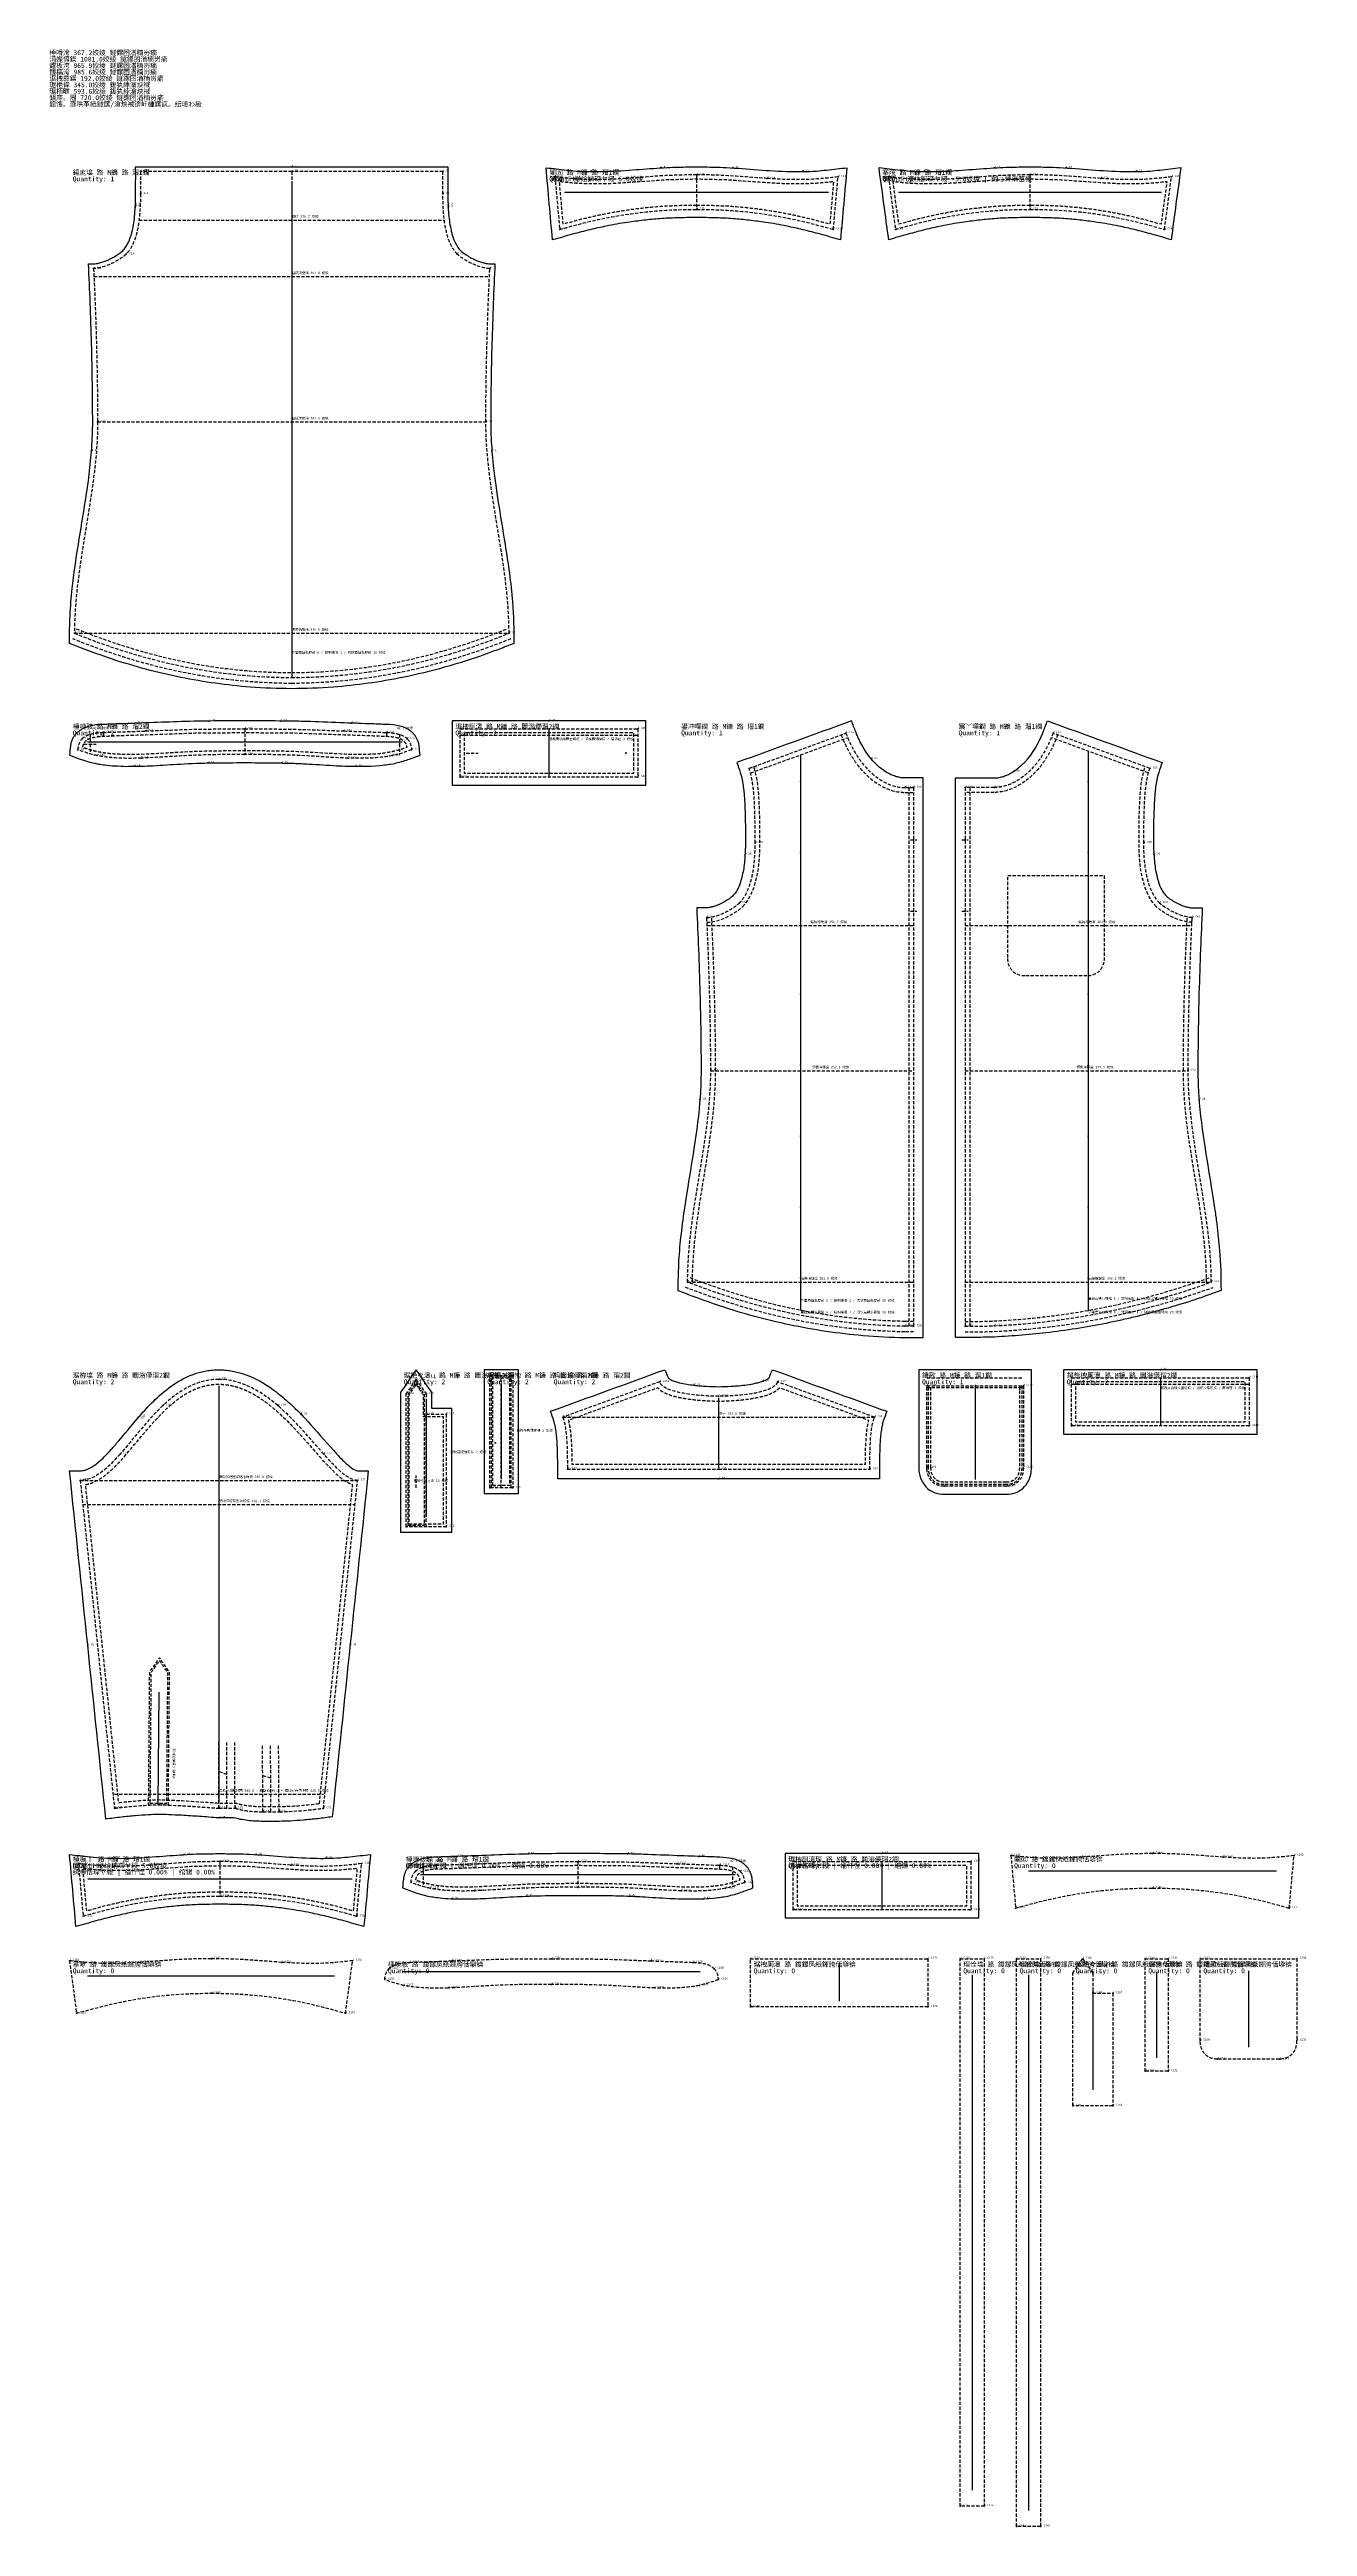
# Model space of a CAD drawing. Header units: millimetres. Extents: x 0 to 1565, y -2981 to 101.
import ezdxf

# ---------------------------------------------------------------- set-up
doc = ezdxf.new("R2010")
doc.units = ezdxf.units.MM
doc.linetypes.add('DASHED', pattern=[6, 4, -2])
for name, color, linetype in [('1', 7, 'CONTINUOUS'), ('11', 7, 'CONTINUOUS'), ('13', 7, 'CONTINUOUS'), ('14', 7, 'DASHED'), ('15', 7, 'CONTINUOUS'), ('2', 7, 'CONTINUOUS'), ('4', 7, 'CONTINUOUS'), ('7', 7, 'CONTINUOUS'), ('8', 7, 'DASHED')]:
    doc.layers.add(name, color=color, linetype=linetype)
doc.styles.get("Standard").update_dxf_attribs({"font": 'simsun.ttf'})

# ---------------------------------------------------------------- blocks, each defined once
blk = doc.blocks.new('simon-back')
at = {"layer": '1'}
blk.add_open_spline([(301.3, -694.3), (318.6, -694.1), (335.8, -693.6), (353.1, -692.3), (382, -690.1), (410.8, -686), (439.3, -680.3), (474.3, -673.1), (508.8, -663.4), (542.5, -651.4), (548.2, -649.2), (554, -647.1), (559.7, -645), (565.7, -642.7), (571.7, -640.3), (577.7, -637.9), (577.6, -620.7), (577.3, -603.6), (575.9, -586.4), (574, -562.4), (570.5, -538.5), (566.7, -514.8), (563.7, -496.5), (560.8, -478.2), (557.8, -460), (555.3, -443.7), (553.1, -427.4), (551.4, -411), (550.4, -400.2), (549.5, -389.3), (549.1, -378.5), (549, -373.1), (548.9, -367.7), (548.8, -362.3), (548.9, -346.6), (549.1, -330.8), (549.2, -315.1), (549.5, -298.5), (549.9, -281.9), (550.2, -265.4), (550.8, -248.4), (551.3, -231.5), (551.9, -214.5), (552.6, -198.2), (553.3, -181.9), (554, -165.7), (551.5, -165.6), (548.9, -165.6), (546.3, -165.5), (545.2, -165.4), (544.1, -165.2), (543.1, -165.1), (541.6, -164.8), (540.2, -164.5), (538.8, -164.1), (537, -163.5), (535.2, -162.9), (533.4, -162.3), (529.2, -160.7), (525.1, -158.7), (521.3, -156.4), (519.4, -155.2), (517.5, -154), (515.7, -152.8), (514.3, -151.7), (512.9, -150.5), (511.6, -149.4), (510.9, -148.7), (510.3, -148), (509.7, -147.3), (505.2, -141.9), (502.5, -135.1), (500.6, -128.4), (500.2, -127), (499.8, -125.6), (499.5, -124.2), (498.9, -121), (498.3, -117.9), (497.7, -114.7), (497.3, -111.1), (496.9, -107.6), (496.4, -104), (496.2, -100), (495.9, -96), (495.7, -92), (495.6, -87.6), (495.5, -83.2), (495.4, -78.8), (495.4, -71.5), (495.4, -64.2), (495.4, -57), (495.4, -53), (495.4, -49), (495.4, -45), (366, -45), (236.6, -45), (107.2, -45), (107.2, -49), (107.2, -53), (107.3, -57), (107.2, -64.2), (107.2, -71.5), (107.2, -78.8), (107.2, -83.2), (107.1, -87.6), (107, -92), (106.7, -96), (106.5, -100), (106.2, -104), (105.8, -107.6), (105.4, -111.1), (105, -114.7), (104.4, -117.9), (103.8, -121), (103.2, -124.2), (102.8, -125.6), (102.5, -127), (102.1, -128.4), (101.7, -129.7), (101.3, -131), (100.9, -132.3), (99.1, -137.7), (96.6, -142.9), (93, -147.3), (92.4, -148), (91.7, -148.7), (91.1, -149.4), (89.7, -150.5), (88.4, -151.7), (87, -152.8), (85.1, -154), (83.3, -155.2), (81.4, -156.4), (79.5, -157.5), (77.5, -158.5), (75.6, -159.6), (73.5, -160.5), (71.4, -161.4), (69.3, -162.3), (67.5, -162.9), (65.7, -163.5), (63.9, -164.1), (62.5, -164.5), (61, -164.8), (59.6, -165.1), (58.5, -165.2), (57.5, -165.4), (56.4, -165.5), (53.8, -165.6), (51.2, -165.6), (48.6, -165.7), (49.3, -181.9), (50.1, -198.2), (50.8, -214.5), (51.3, -231.5), (51.9, -248.4), (52.4, -265.4), (52.8, -281.9), (53.1, -298.5), (53.5, -315.1), (53.6, -330.8), (53.7, -346.6), (53.9, -362.3), (53.8, -367.7), (53.7, -373.1), (53.5, -378.5), (53.2, -383.9), (52.9, -389.3), (52.6, -394.7), (51.1, -416.6), (48.3, -438.4), (44.8, -460), (41.9, -478.2), (38.9, -496.5), (36, -514.8), (33.1, -533.1), (30.3, -551.4), (28.3, -569.8), (27.2, -580.9), (26.2, -592), (25.7, -603.1), (25.5, -608.6), (25.3, -614.2), (25.1, -619.7), (25.1, -625.8), (25, -631.9), (25, -637.9), (42.3, -644.8), (59.7, -651.4), (77.4, -657.3), (105.6, -666.6), (134.3, -674.3), (163.4, -680.3), (191.9, -686), (220.7, -690.1), (249.6, -692.3), (266.8, -693.6), (284.1, -694.1), (301.3, -694.3)], degree=3, knots=[0, 0, 0, 0, 1, 1, 1, 2, 2, 2, 3, 3, 3, 4, 4, 4, 5, 5, 5, 6, 6, 6, 7, 7, 7, 8, 8, 8, 9, 9, 9, 10, 10, 10, 11, 11, 11, 12, 12, 12, 13, 13, 13, 14, 14, 14, 15, 15, 15, 16, 16, 16, 17, 17, 17, 18, 18, 18, 19, 19, 19, 20, 20, 20, 21, 21, 21, 22, 22, 22, 23, 23, 23, 24, 24, 24, 25, 25, 25, 26, 26, 26, 27, 27, 27, 28, 28, 28, 29, 29, 29, 30, 30, 30, 31, 31, 31, 32, 32, 32, 33, 33, 33, 34, 34, 34, 35, 35, 35, 36, 36, 36, 37, 37, 37, 38, 38, 38, 39, 39, 39, 40, 40, 40, 41, 41, 41, 42, 42, 42, 43, 43, 43, 44, 44, 44, 45, 45, 45, 46, 46, 46, 47, 47, 47, 48, 48, 48, 49, 49, 49, 50, 50, 50, 51, 51, 51, 52, 52, 52, 53, 53, 53, 54, 54, 54, 55, 55, 55, 56, 56, 56, 57, 57, 57, 58, 58, 58, 59, 59, 59, 60, 60, 60, 61, 61, 61, 62, 62, 62, 63, 63, 63, 64, 64, 64, 65, 65, 65, 66, 66, 66, 66], dxfattribs=at)
at = {"layer": '14'}
for p, q in [((301.3, -51), (113.2, -51)), ((489.4, -51), (301.3, -51))]:
    blk.add_line(p, q, dxfattribs=at)
for points in [[(113.2, -51), (113.3, -59.5), (113.2, -68.7), (113.2, -78.8)], [(489.4, -78.8), (489.4, -68.7), (489.4, -59.5), (489.4, -51)], [(113.2, -78.8), (113.2, -116.2), (108, -141), (95.3, -153.7)], [(507.3, -153.7), (494.7, -141), (489.4, -116.2), (489.4, -78.8)], [(95.3, -153.7), (89, -160), (69.5, -171.5), (54.9, -171.5)], [(547.7, -171.5), (533.2, -171.5), (513.7, -160), (507.3, -153.7)], [(54.9, -171.5), (54.9, -171.5), (59.9, -266.9), (59.9, -362.3)], [(542.8, -362.3), (542.8, -266.9), (547.7, -171.5), (547.7, -171.5)], [(59.9, -362.3), (59.9, -449.9), (31.1, -537.6), (31.1, -625.3)], [(571.6, -625.3), (571.6, -537.6), (542.8, -449.9), (542.8, -362.3)], [(31.1, -625.3), (121.2, -661.9), (211.3, -680.3), (301.3, -680.3)], [(301.3, -680.3), (391.4, -680.3), (481.5, -661.9), (571.6, -625.3)]]:
    blk.add_open_spline(points, degree=3, dxfattribs=at)
for points in [[(33.3, -619.7), (78.5, -637.9), (125.1, -652.4), (173, -661.8), (215.3, -670), (258.3, -674.1), (301.4, -674.3)], [(301.3, -674.3), (346.3, -674.1), (391.1, -669.6), (435.3, -660.7), (481.2, -651.3), (525.9, -637.2), (569.3, -619.7)]]:
    blk.add_open_spline(points, degree=3, knots=[0, 0, 0, 0, 1, 1, 1, 2, 2, 2, 2], dxfattribs=at)
at = {"layer": '2'}
for p in [(113.2, -51), (301.3, -51), (489.4, -51), (113.2, -78.8), (489.4, -78.8), (95.3, -153.7), (507.3, -153.7), (54.9, -171.5), (547.7, -171.5), (59.9, -362.3), (542.8, -362.3), (31.1, -625.3), (571.6, -625.3), (301.3, -680.3)]:
    blk.add_point(p, dxfattribs=at)
at = {"layer": '4'}
for p in [(301.3, -45, 3), (107, -92.1, 3), (495.7, -92.1, 3), (106.8, -95.1, 3), (495.9, -95.1, 3), (52.3, -398.8, 3), (550.4, -398.8, 3)]:
    blk.add_point(p, dxfattribs=at)
at = {"layer": '7'}
blk.add_line((301.3, -65), (301.3, -674.3), dxfattribs=at)
at = {"layer": '8'}
for p, q in [((301.3, -51), (301.3, -680.3)), ((111.5, -111.3), (491.2, -111.3)), ((55.4, -181.5), (547.3, -181.5)), ((59.9, -362.3), (542.8, -362.3)), ((31.1, -625.2), (571.6, -625.2))]:
    blk.add_line(p, q, dxfattribs=at)
for points in [[(28.5, -631.8), (72.6, -649.6), (118.1, -663.9), (164.8, -673.4), (209.8, -682.5), (255.4, -687.1), (301.3, -687.3)], [(301.4, -687.3), (347.2, -687.1), (392.9, -682.5), (437.9, -673.4), (484.5, -663.9), (530, -649.6), (574.2, -631.8)]]:
    blk.add_open_spline(points, degree=3, knots=[0, 0, 0, 0, 1, 1, 1, 2, 2, 2, 2], dxfattribs=at)
for points in [[(31.1, -625.3), (121.2, -661.9), (211.3, -680.3), (301.3, -680.3)], [(301.3, -680.3), (391.4, -680.3), (481.5, -661.9), (571.6, -625.3)]]:
    blk.add_open_spline(points, degree=3, dxfattribs=at)
at = {"layer": '1'}
blk.add_text('Quantity: 1', height=6, dxfattribs=at).set_placement((29, -63))
at = {"layer": '15'}
blk.add_text('鍚庣墖 路 M鐮 路 瑁1鐗', height=6, dxfattribs=at).set_placement((29, -55))
at = {"layer": '2'}
for s, p in [('# C9', (113.2, -51)), ('# C8', (301.3, -51)), ('# C7', (489.4, -51)), ('# C10', (113.2, -78.8)), ('# C6', (489.4, -78.8)), ('# C11', (95.3, -153.7)), ('# C5', (507.3, -153.7)), ('# C12', (54.9, -171.5)), ('# C4', (547.7, -171.5)), ('# C13', (59.9, -362.3)), ('# C3', (542.8, -362.3)), ('# C14', (31.1, -625.3)), ('# C2', (571.6, -625.3)), ('# C1', (301.3, -680.3))]:
    blk.add_text(s, height=2.5, dxfattribs=at).set_placement(p)
at = {"layer": '4'}
for s, p in [('# 7', (301.3, -45)), ('# 6', (107, -92.1)), ('# 2', (495.7, -92.1)), ('# 5', (106.8, -95.1)), ('# 3', (495.9, -95.1)), ('# 4', (52.3, -398.8)), ('# 1', (550.4, -398.8))]:
    blk.add_text(s, height=2.5, dxfattribs=at).set_placement(p)
at = {"layer": '8'}
for s, p in [('鑳屽 379.7 姣绫', (301.3, -108.3)), ('鑳稿洿鍑瀹 491.8 姣绫', (301.3, -178.5)), ('鑵板洿鍑瀹 482.9 姣绫', (301.3, -359.3)), ('涓嬫憜鍑瀹 540.5 姣绫', (301.3, -622.2)), ('搴曡竟鑷虫槑绾 6 / 鍐呮姌閲 1 / 瑁佽竟鑷虫槑绾 20 姣绫', (301.3, -650.7)), ('搴曡竟鑷虫槑绾 6 / 鍐呮姌閲 1 / 瑁佽竟鑷虫槑绾 20 姣绫', (301.3, -650.7))]:
    blk.add_text(s, height=3, dxfattribs=at).set_placement(p)
blk = doc.blocks.new('simon-collar')
at = {"layer": '1'}
blk.add_open_spline([(804.8, -108), (813, -108.1), (821.3, -108.3), (829.6, -108.4), (836.4, -108.8), (843.3, -109.1), (850.1, -109.5), (856.9, -110.1), (863.6, -110.8), (870.4, -111.4), (877.1, -112.3), (883.8, -113.2), (890.5, -114.1), (895, -114.8), (899.4, -115.5), (903.8, -116.2), (908.3, -117.1), (912.8, -117.9), (917.2, -118.8), (923.9, -120.2), (930.5, -121.7), (937.2, -123.2), (944.4, -125), (951.7, -126.9), (959, -128.8), (967.2, -131.2), (975.5, -133.5), (983.8, -135.9), (986.5, -106), (989.2, -76), (991.8, -46.1), (983.3, -47.1), (974.9, -48.1), (966.4, -49.1), (962.3, -49.4), (958.2, -49.8), (954.1, -50.2), (943.2, -50.9), (932.3, -51.1), (921.4, -50.9), (894.7, -50.3), (868.2, -47.2), (841.5, -45.9), (836.7, -45.7), (831.8, -45.5), (826.9, -45.3), (819.5, -45.2), (812.1, -45.1), (804.8, -45), (797.4, -45.1), (790, -45.2), (782.6, -45.3), (777.7, -45.5), (772.8, -45.7), (768, -45.9), (762.4, -46.2), (756.8, -46.6), (751.2, -46.9), (739.5, -47.8), (727.8, -48.6), (716.1, -49.5), (703, -50.4), (689.8, -51), (676.7, -51), (665.5, -50.9), (654.3, -50.3), (643.1, -49.1), (634.6, -48.1), (626.2, -47.1), (617.7, -46.1), (620.3, -76), (623, -106), (625.7, -135.9), (634, -133.5), (642.3, -131.2), (650.5, -128.8), (657.8, -126.9), (665.1, -125), (672.3, -123.2), (679, -121.7), (685.6, -120.2), (692.3, -118.8), (696.8, -117.9), (701.2, -117.1), (705.7, -116.2), (710.1, -115.5), (714.5, -114.8), (719, -114.1), (725.7, -113.2), (732.4, -112.3), (739.2, -111.4), (745.9, -110.8), (752.6, -110.1), (759.4, -109.5), (766.2, -109.1), (773.1, -108.8), (779.9, -108.4), (788.2, -108.3), (796.5, -108.1), (804.8, -108)], degree=3, knots=[0, 0, 0, 0, 1, 1, 1, 2, 2, 2, 3, 3, 3, 4, 4, 4, 5, 5, 5, 6, 6, 6, 7, 7, 7, 8, 8, 8, 9, 9, 9, 10, 10, 10, 11, 11, 11, 12, 12, 12, 13, 13, 13, 14, 14, 14, 15, 15, 15, 16, 16, 16, 17, 17, 17, 18, 18, 18, 19, 19, 19, 20, 20, 20, 21, 21, 21, 22, 22, 22, 23, 23, 23, 24, 24, 24, 25, 25, 25, 26, 26, 26, 27, 27, 27, 28, 28, 28, 29, 29, 29, 30, 30, 30, 31, 31, 31, 32, 32, 32, 33, 33, 33, 33], dxfattribs=at)
at = {"layer": '14'}
for p, q in [((628.7, -57.5), (634.6, -122.9)), ((974.9, -122.9), (980.8, -57.5))]:
    blk.add_line(p, q, dxfattribs=at)
for points, knots in [([(716.7, -59.5), (699.6, -60.6), (682.5, -61.4), (665.4, -60.7), (653.1, -60.2), (640.9, -59), (628.7, -57.5)], [0, 0, 0, 0, 1, 1, 1, 2, 2, 2, 2]), ([(804.8, -93), (810.5, -93.1), (816.3, -93.1), (822, -93.2), (829.5, -93.5), (836.9, -93.8), (844.3, -94.1), (851.2, -94.6), (858.2, -95.2), (865.1, -95.8), (872, -96.6), (878.9, -97.4), (885.9, -98.2), (892.7, -99.3), (899.6, -100.4), (906.4, -101.5), (913.3, -102.8), (920.2, -104.1), (927, -105.5), (933.9, -107.1), (940.8, -108.7), (947.7, -110.3), (955.3, -112.3), (962.9, -114.4), (970.5, -116.4), (972.1, -98.7), (973.7, -81), (975.2, -63.2), (968.5, -63.9), (961.8, -64.5), (955.2, -65.1), (949.7, -65.4), (944.3, -65.6), (938.9, -65.9), (930.8, -65.8), (922.7, -65.7), (914.6, -65.7), (907.2, -65.3), (899.8, -64.9), (892.5, -64.5), (875.2, -63.3), (858, -62.1), (840.7, -60.8), (828.7, -60.6), (816.7, -60.3), (804.8, -60), (792.8, -60.3), (780.8, -60.6), (768.8, -60.8), (751.5, -62.1), (734.3, -63.3), (717, -64.5), (709.7, -64.9), (702.3, -65.3), (694.9, -65.7), (686.8, -65.7), (678.7, -65.8), (670.6, -65.9), (665.2, -65.6), (659.8, -65.4), (654.3, -65.1), (647.7, -64.5), (641, -63.9), (634.3, -63.2), (635.9, -81), (637.4, -98.7), (639, -116.4), (646.6, -114.4), (654.2, -112.3), (661.8, -110.3), (668.7, -108.7), (675.6, -107.1), (682.5, -105.5), (689.3, -104.1), (696.2, -102.8), (703.1, -101.5), (709.9, -100.4), (716.8, -99.3), (723.6, -98.2), (730.6, -97.4), (737.5, -96.6), (744.4, -95.8), (751.3, -95.2), (758.3, -94.6), (765.2, -94.1), (772.6, -93.8), (780.1, -93.5), (787.5, -93.2), (793.2, -93.1), (799, -93.1), (804.8, -93)], [0, 0, 0, 0, 1, 1, 1, 2, 2, 2, 3, 3, 3, 4, 4, 4, 5, 5, 5, 6, 6, 6, 7, 7, 7, 8, 8, 8, 9, 9, 9, 10, 10, 10, 11, 11, 11, 12, 12, 12, 13, 13, 13, 14, 14, 14, 15, 15, 15, 16, 16, 16, 17, 17, 17, 18, 18, 18, 19, 19, 19, 20, 20, 20, 21, 21, 21, 22, 22, 22, 23, 23, 23, 24, 24, 24, 25, 25, 25, 26, 26, 26, 27, 27, 27, 28, 28, 28, 29, 29, 29, 30, 30, 30, 30]), ([(804.8, -55), (790, -55.1), (775.2, -55.4), (760.5, -56.3), (745.9, -57.2), (731.3, -58.6), (716.7, -59.5)], [0, 0, 0, 0, 1, 1, 1, 2, 2, 2, 2]), ([(892.8, -59.5), (875.5, -58.4), (858.3, -56.7), (841, -55.9), (828.9, -55.2), (816.8, -55), (804.8, -55)], [0, 0, 0, 0, 1, 1, 1, 2, 2, 2, 2]), ([(980.8, -57.5), (966.8, -59.2), (952.8, -60.6), (938.8, -60.9), (923.4, -61.2), (908.1, -60.5), (892.8, -59.5)], [0, 0, 0, 0, 1, 1, 1, 2, 2, 2, 2]), ([(634.6, -122.9), (657.5, -116.3), (680.5, -110.5), (703.9, -106.4), (737.2, -100.5), (771, -97.8), (804.8, -98)], [0, 0, 0, 0, 1, 1, 1, 2, 2, 2, 2]), ([(804.8, -98), (838.5, -97.8), (872.3, -100.5), (905.6, -106.4), (929, -110.5), (952, -116.3), (974.9, -122.9)], [0, 0, 0, 0, 1, 1, 1, 2, 2, 2, 2])]:
    blk.add_open_spline(points, degree=3, knots=knots, dxfattribs=at)
at = {"layer": '2'}
for p in [(628.7, -57.5), (716.7, -59.5), (804.8, -55), (892.8, -59.5), (980.8, -57.5), (634.6, -122.9), (804.8, -98), (974.9, -122.9)]:
    blk.add_point(p, dxfattribs=at)
at = {"layer": '4'}
for p in [(672.9, -50.9, 3), (760.1, -46.4, 3), (849.4, -46.4, 3), (936.6, -50.9, 3)]:
    blk.add_point(p, dxfattribs=at)
at = {"layer": '7'}
blk.add_line((640.4, -76.5), (969.1, -76.5), dxfattribs=at)
at = {"layer": '8'}
blk.add_line((804.8, -55), (804.8, -98), dxfattribs=at)
at = {"layer": '1'}
blk.add_text('Quantity: 1', height=6, dxfattribs=at).set_placement((621.7, -63))
at = {"layer": '15'}
for s, p in [('闈㈤ 路 M鐮 路 瑁1鐗', (621.7, -55)), ('闈㈤ | 缈绘姌琛ヤ綅 5.0姣绫', (621.7, -63))]:
    blk.add_text(s, height=6, dxfattribs=at).set_placement(p)
at = {"layer": '2'}
for s, p in [('# C21', (628.7, -57.5)), ('# C20', (716.7, -59.5)), ('# C19', (804.8, -55)), ('# C18', (892.8, -59.5)), ('# C17', (980.8, -57.5)), ('# C22', (634.6, -122.9)), ('# C15', (804.8, -98)), ('# C16', (974.9, -122.9))]:
    blk.add_text(s, height=2.5, dxfattribs=at).set_placement(p)
at = {"layer": '4'}
for s, p in [('# 8', (672.9, -50.9)), ('# 9', (760.1, -46.4)), ('# 10', (849.4, -46.4)), ('# 11', (936.6, -50.9))]:
    blk.add_text(s, height=2.5, dxfattribs=at).set_placement(p)
blk = doc.blocks.new('simon-collar-under')
at = {"layer": '1'}
blk.add_open_spline([(1219.5, -108), (1227.6, -108.1), (1235.7, -108.3), (1243.9, -108.4), (1250.6, -108.8), (1257.3, -109.1), (1264.1, -109.5), (1270.7, -110.1), (1277.3, -110.8), (1283.9, -111.4), (1290.5, -112.3), (1297.1, -113.2), (1303.8, -114.1), (1308.1, -114.8), (1312.5, -115.5), (1316.8, -116.2), (1321.2, -117.1), (1325.6, -117.9), (1330, -118.7), (1336.5, -120.2), (1343.1, -121.7), (1349.6, -123.1), (1356.7, -125), (1363.9, -126.9), (1371, -128.8), (1379.1, -131.1), (1387.1, -133.4), (1395.1, -135.8), (1399.1, -105.9), (1403.1, -76), (1407.1, -46), (1398.4, -47.1), (1389.8, -48.1), (1381.1, -49.1), (1377, -49.4), (1372.9, -49.8), (1368.8, -50.2), (1357.9, -50.9), (1347, -51.1), (1336.1, -50.9), (1309.4, -50.3), (1282.9, -47.2), (1256.2, -45.9), (1251.4, -45.7), (1246.5, -45.5), (1241.7, -45.3), (1234.3, -45.2), (1226.9, -45.1), (1219.5, -45), (1212.1, -45.1), (1204.7, -45.2), (1197.3, -45.3), (1192.4, -45.5), (1187.6, -45.7), (1182.7, -45.9), (1177.1, -46.2), (1171.5, -46.6), (1166, -46.9), (1154.2, -47.8), (1142.5, -48.6), (1130.8, -49.5), (1121.6, -50.2), (1112.1, -50.7), (1102.8, -50.9), (1091.9, -51.1), (1081, -50.9), (1070.1, -50.2), (1066, -49.8), (1061.9, -49.4), (1057.9, -49.1), (1049.2, -48.1), (1040.5, -47.1), (1031.8, -46), (1035.8, -76), (1039.8, -105.9), (1043.8, -135.8), (1051.8, -133.4), (1059.9, -131.1), (1067.9, -128.8), (1075.1, -126.9), (1082.2, -125), (1089.3, -123.1), (1095.9, -121.7), (1102.4, -120.2), (1109, -118.7), (1113.3, -117.9), (1117.7, -117.1), (1122.1, -116.2), (1126.5, -115.5), (1130.8, -114.8), (1135.2, -114.1), (1141.8, -113.2), (1148.4, -112.3), (1155, -111.4), (1161.6, -110.8), (1168.3, -110.1), (1174.9, -109.5), (1181.6, -109.1), (1188.3, -108.8), (1195.1, -108.4), (1203.2, -108.3), (1211.3, -108.1), (1219.5, -108)], degree=3, knots=[0, 0, 0, 0, 1, 1, 1, 2, 2, 2, 3, 3, 3, 4, 4, 4, 5, 5, 5, 6, 6, 6, 7, 7, 7, 8, 8, 8, 9, 9, 9, 10, 10, 10, 11, 11, 11, 12, 12, 12, 13, 13, 13, 14, 14, 14, 15, 15, 15, 16, 16, 16, 17, 17, 17, 18, 18, 18, 19, 19, 19, 20, 20, 20, 21, 21, 21, 22, 22, 22, 23, 23, 23, 24, 24, 24, 25, 25, 25, 26, 26, 26, 27, 27, 27, 28, 28, 28, 29, 29, 29, 30, 30, 30, 31, 31, 31, 32, 32, 32, 33, 33, 33, 34, 34, 34, 34], dxfattribs=at)
at = {"layer": '14'}
for p, q in [((1043.4, -57.5), (1052.2, -122.9)), ((1386.8, -122.9), (1395.5, -57.5))]:
    blk.add_line(p, q, dxfattribs=at)
for points, knots in [([(1131.4, -59.5), (1114.3, -60.6), (1097.2, -61.4), (1080.1, -60.7), (1067.8, -60.2), (1055.6, -59), (1043.4, -57.5)], [0, 0, 0, 0, 1, 1, 1, 2, 2, 2, 2]), ([(1219.5, -93), (1225.1, -93.1), (1230.8, -93.1), (1236.5, -93.2), (1243.8, -93.5), (1251.1, -93.8), (1258.4, -94.1), (1265.2, -94.6), (1272, -95.2), (1278.8, -95.8), (1285.6, -96.6), (1292.4, -97.4), (1299.2, -98.2), (1306, -99.3), (1312.7, -100.4), (1319.5, -101.5), (1326.2, -102.8), (1333, -104.1), (1339.7, -105.5), (1346.5, -107.1), (1353.3, -108.7), (1360, -110.3), (1367.6, -112.4), (1375.1, -114.4), (1382.6, -116.5), (1385, -98.7), (1387.3, -81), (1389.7, -63.3), (1383.1, -63.9), (1376.5, -64.5), (1369.9, -65.1), (1364.5, -65.4), (1359, -65.6), (1353.6, -65.9), (1345.5, -65.8), (1337.4, -65.7), (1329.3, -65.7), (1321.9, -65.3), (1314.6, -64.9), (1307.2, -64.5), (1289.9, -63.3), (1272.7, -62.1), (1255.5, -60.8), (1243.5, -60.6), (1231.5, -60.3), (1219.5, -60), (1207.5, -60.3), (1195.5, -60.6), (1183.5, -60.8), (1166.2, -62.1), (1149, -63.3), (1131.8, -64.5), (1124.4, -64.9), (1117, -65.3), (1109.6, -65.7), (1101.5, -65.7), (1093.4, -65.8), (1085.3, -65.9), (1079.9, -65.6), (1074.5, -65.4), (1069.1, -65.1), (1062.5, -64.5), (1055.9, -63.9), (1049.3, -63.3), (1051.6, -81), (1054, -98.7), (1056.3, -116.5), (1063.9, -114.4), (1071.4, -112.4), (1078.9, -110.3), (1085.7, -108.7), (1092.4, -107.1), (1099.2, -105.5), (1106, -104.1), (1112.7, -102.8), (1119.5, -101.5), (1126.2, -100.4), (1133, -99.3), (1139.7, -98.2), (1146.5, -97.4), (1153.3, -96.6), (1160.1, -95.8), (1166.9, -95.2), (1173.8, -94.6), (1180.6, -94.1), (1187.9, -93.8), (1195.2, -93.5), (1202.5, -93.2), (1208.1, -93.1), (1213.8, -93.1), (1219.5, -93)], [0, 0, 0, 0, 1, 1, 1, 2, 2, 2, 3, 3, 3, 4, 4, 4, 5, 5, 5, 6, 6, 6, 7, 7, 7, 8, 8, 8, 9, 9, 9, 10, 10, 10, 11, 11, 11, 12, 12, 12, 13, 13, 13, 14, 14, 14, 15, 15, 15, 16, 16, 16, 17, 17, 17, 18, 18, 18, 19, 19, 19, 20, 20, 20, 21, 21, 21, 22, 22, 22, 23, 23, 23, 24, 24, 24, 25, 25, 25, 26, 26, 26, 27, 27, 27, 28, 28, 28, 29, 29, 29, 30, 30, 30, 30]), ([(1219.5, -55), (1204.7, -55.1), (1189.9, -55.4), (1175.2, -56.3), (1160.6, -57.2), (1146, -58.6), (1131.4, -59.5)], [0, 0, 0, 0, 1, 1, 1, 2, 2, 2, 2]), ([(1307.5, -59.5), (1290.2, -58.4), (1273, -56.7), (1255.7, -55.9), (1243.6, -55.2), (1231.6, -55), (1219.5, -55)], [0, 0, 0, 0, 1, 1, 1, 2, 2, 2, 2]), ([(1395.5, -57.5), (1381.5, -59.2), (1367.6, -60.6), (1353.5, -60.9), (1338.1, -61.2), (1322.8, -60.5), (1307.5, -59.5)], [0, 0, 0, 0, 1, 1, 1, 2, 2, 2, 2]), ([(1052.2, -122.9), (1074.6, -116.3), (1097.3, -110.5), (1120.3, -106.4), (1153.1, -100.5), (1186.2, -97.8), (1219.5, -98)], [0, 0, 0, 0, 1, 1, 1, 2, 2, 2, 2]), ([(1219.5, -98), (1255, -97.8), (1290.4, -100.9), (1325.3, -107.6), (1346.1, -111.6), (1366.5, -117), (1386.8, -122.9)], [0, 0, 0, 0, 1, 1, 1, 2, 2, 2, 2])]:
    blk.add_open_spline(points, degree=3, knots=knots, dxfattribs=at)
at = {"layer": '2'}
for p in [(1043.4, -57.5), (1131.4, -59.5), (1219.5, -55), (1307.5, -59.5), (1395.5, -57.5), (1052.2, -122.9), (1219.5, -98), (1386.8, -122.9)]:
    blk.add_point(p, dxfattribs=at)
at = {"layer": '4'}
for p in [(1087.6, -50.9, 3), (1174.8, -46.4, 3), (1264.1, -46.4, 3), (1351.3, -50.9, 3)]:
    blk.add_point(p, dxfattribs=at)
at = {"layer": '7'}
blk.add_line((1055.9, -76.5), (1383, -76.5), dxfattribs=at)
at = {"layer": '8'}
blk.add_line((1219.5, -55), (1219.5, -98), dxfattribs=at)
at = {"layer": '1'}
blk.add_text('Quantity: 1', height=6, dxfattribs=at).set_placement((1035.8, -63))
at = {"layer": '15'}
for s, p in [('搴曢 路 M鐮 路 瑁1鐗', (1035.8, -55)), ('搴曢 | 澶栨部琛ヤ綅 -5.0姣绫 | 鎺ョ紳涓嶅彉', (1035.8, -63))]:
    blk.add_text(s, height=6, dxfattribs=at).set_placement(p)
at = {"layer": '2'}
for s, p in [('# C29', (1043.4, -57.5)), ('# C28', (1131.4, -59.5)), ('# C27', (1219.5, -55)), ('# C26', (1307.5, -59.5)), ('# C25', (1395.5, -57.5)), ('# C30', (1052.2, -122.9)), ('# C23', (1219.5, -98)), ('# C24', (1386.8, -122.9))]:
    blk.add_text(s, height=2.5, dxfattribs=at).set_placement(p)
at = {"layer": '4'}
for s, p in [('# 15', (1087.6, -50.9)), ('# 14', (1174.8, -46.4)), ('# 13', (1264.1, -46.4)), ('# 12', (1351.3, -50.9))]:
    blk.add_text(s, height=2.5, dxfattribs=at).set_placement(p)
blk = doc.blocks.new('simon-collarStand')
at = {"layer": '1'}
blk.add_open_spline([(242.9, -734.3), (257.4, -734.3), (271.8, -734.4), (286.2, -734.5), (292.6, -734.6), (299.1, -734.7), (305.5, -734.8), (311.9, -734.9), (318.3, -735.1), (324.7, -735.3), (338.7, -735.8), (352.7, -736.4), (366.7, -736.9), (378.2, -737.3), (389.7, -737.7), (401.2, -738.1), (407.3, -738.3), (413.5, -738.6), (419.6, -738.8), (425.1, -739), (430.4, -739.6), (435.7, -740.8), (439.2, -741.5), (442.6, -742.9), (445.7, -744.7), (446.8, -745.4), (447.9, -746.1), (449, -746.8), (450.1, -747.7), (451.2, -748.7), (452.3, -749.7), (453, -750.4), (453.6, -751.2), (454.3, -751.9), (454.9, -752.9), (455.6, -753.9), (456.3, -754.9), (456.5, -755.4), (456.8, -755.9), (457.1, -756.5), (457.6, -757.6), (458, -758.7), (458.5, -759.9), (458.7, -760.5), (458.9, -761.1), (459, -761.7), (459.3, -763), (459.6, -764.3), (459.9, -765.6), (460.2, -769.4), (460.5, -773.2), (460.9, -777), (457.1, -778.4), (453.4, -779.8), (449.6, -781.2), (447.1, -782.1), (444.5, -783), (442, -783.8), (436.4, -785.6), (430.6, -787), (424.8, -788), (422.2, -788.4), (419.6, -788.8), (417.1, -789.2), (401.8, -790.9), (386.6, -791), (371.3, -790.7), (366.5, -790.5), (361.8, -790.3), (357.1, -790.1), (345.7, -789.4), (334.3, -788.7), (322.9, -788), (316.7, -787.7), (310.5, -787.4), (304.2, -787.1), (294.8, -786.9), (285.3, -786.6), (275.8, -786.4), (264.9, -786.4), (253.9, -786.3), (242.9, -786.3), (216.2, -786.3), (189.6, -786.5), (162.9, -788), (151.6, -788.7), (140.2, -789.4), (128.8, -790.1), (124.1, -790.3), (119.3, -790.5), (114.6, -790.7), (108.4, -790.7), (102.1, -790.8), (95.9, -790.9), (91, -790.7), (86.2, -790.5), (81.3, -790.3), (77.2, -790), (73, -789.6), (68.8, -789.2), (66.2, -788.8), (63.7, -788.4), (61.1, -788), (48.6, -785.9), (36.8, -781.5), (25, -777), (25.3, -773.2), (25.7, -769.4), (26, -765.6), (26.3, -764.3), (26.6, -763), (26.8, -761.7), (27, -761.1), (27.2, -760.5), (27.4, -759.9), (27.8, -758.7), (28.3, -757.6), (28.8, -756.5), (29, -755.9), (29.3, -755.4), (29.6, -754.9), (30.3, -753.9), (30.9, -752.9), (31.6, -751.9), (32.3, -751.2), (32.9, -750.4), (33.6, -749.7), (34.7, -748.7), (35.8, -747.7), (36.9, -746.8), (38, -746.1), (39.1, -745.4), (40.1, -744.7), (45.1, -741.8), (50.6, -740.4), (56.2, -739.6), (58.1, -739.4), (60, -739.2), (61.8, -739.1), (63.3, -739), (64.8, -738.9), (66.3, -738.8), (72.4, -738.6), (78.5, -738.3), (84.7, -738.1), (96.2, -737.7), (107.7, -737.3), (119.2, -736.9), (146, -735.9), (172.8, -734.7), (199.6, -734.5), (214.1, -734.4), (228.5, -734.3), (242.9, -734.3)], degree=3, knots=[0, 0, 0, 0, 1, 1, 1, 2, 2, 2, 3, 3, 3, 4, 4, 4, 5, 5, 5, 6, 6, 6, 7, 7, 7, 8, 8, 8, 9, 9, 9, 10, 10, 10, 11, 11, 11, 12, 12, 12, 13, 13, 13, 14, 14, 14, 15, 15, 15, 16, 16, 16, 17, 17, 17, 18, 18, 18, 19, 19, 19, 20, 20, 20, 21, 21, 21, 22, 22, 22, 23, 23, 23, 24, 24, 24, 25, 25, 25, 26, 26, 26, 27, 27, 27, 28, 28, 28, 29, 29, 29, 30, 30, 30, 31, 31, 31, 32, 32, 32, 33, 33, 33, 34, 34, 34, 35, 35, 35, 36, 36, 36, 37, 37, 37, 38, 38, 38, 39, 39, 39, 40, 40, 40, 41, 41, 41, 42, 42, 42, 43, 43, 43, 44, 44, 44, 45, 45, 45, 46, 46, 46, 47, 47, 47, 48, 48, 48, 49, 49, 49, 50, 50, 50, 51, 51, 51, 51], dxfattribs=at)
at = {"layer": '13'}
for p in [(50.5, -763.2), (435.3, -763.2)]:
    blk.add_point(p, dxfattribs=at)
at = {"layer": '14'}
for points in [[(35.5, -770.3), (35.9, -765.2), (37.2, -760.4), (40.8, -756.6)], [(59.3, -777.5), (51.1, -775.7), (43.3, -773.2), (35.5, -770.3)], [(66.7, -748.8), (84.3, -748.1), (101.9, -747.5), (119.5, -746.9)], [(366.3, -746.9), (384, -747.5), (401.6, -748.1), (419.2, -748.8)], [(450.3, -770.3), (442.5, -773.2), (434.8, -775.7), (426.6, -777.5)], [(445.1, -756.6), (448.7, -760.4), (449.9, -765.2), (450.3, -770.3)]]:
    blk.add_open_spline(points, degree=3, dxfattribs=at)
for points, knots in [([(40.8, -756.6), (44.7, -752.6), (50.1, -750.9), (55.5, -749.9), (59.2, -749.2), (62.9, -749), (66.7, -748.8)], [0, 0, 0, 0, 1, 1, 1, 2, 2, 2, 2]), ([(242.9, -749.3), (263.7, -749.4), (284.4, -749.6), (305.1, -749.8), (325.5, -750.5), (345.8, -751.2), (366.2, -751.9), (377.7, -752.3), (389.2, -752.7), (400.6, -753.1), (406.8, -753.3), (412.9, -753.6), (419, -753.8), (421.9, -754), (424.7, -754.3), (427.6, -754.5), (429.7, -754.9), (431.9, -755.4), (434.1, -755.8), (435.5, -756.4), (436.9, -757), (438.2, -757.6), (439.3, -758.5), (440.4, -759.3), (441.5, -760.1), (442.2, -761.1), (442.9, -762), (443.6, -763), (444, -764.3), (444.4, -765.7), (444.9, -767), (441.4, -768.1), (438, -769.3), (434.5, -770.4), (431.5, -771.1), (428.5, -771.9), (425.6, -772.6), (422.1, -773.2), (418.6, -773.7), (415.2, -774.3), (411.3, -774.7), (407.4, -775), (403.6, -775.4), (399, -775.5), (394.4, -775.7), (389.8, -775.9), (383.8, -775.8), (377.8, -775.7), (371.8, -775.7), (349.5, -774.5), (327.1, -773.3), (304.8, -772.1), (295.2, -771.9), (285.6, -771.6), (276.1, -771.4), (265, -771.4), (254, -771.3), (242.9, -771.3), (231.9, -771.3), (220.9, -771.4), (209.8, -771.4), (200.2, -771.6), (190.6, -771.9), (181.1, -772.1), (158.7, -773.3), (136.4, -774.5), (114.1, -775.7), (108.1, -775.7), (102.1, -775.8), (96.1, -775.9), (91.5, -775.7), (86.9, -775.5), (82.3, -775.4), (78.4, -775), (74.6, -774.7), (70.7, -774.3), (67.2, -773.7), (63.8, -773.2), (60.3, -772.6), (57.3, -771.9), (54.3, -771.1), (51.4, -770.4), (47.9, -769.3), (44.5, -768.1), (41, -767), (41.4, -765.7), (41.9, -764.3), (42.3, -763), (43, -762), (43.7, -761.1), (44.3, -760.1), (45.4, -759.3), (46.5, -758.5), (47.6, -757.6), (49, -757), (50.4, -756.4), (51.8, -755.8), (53.9, -755.4), (56.1, -754.9), (58.3, -754.5), (61.2, -754.3), (64, -754), (66.9, -753.8), (73, -753.6), (79.1, -753.3), (85.2, -753.1), (96.7, -752.7), (108.2, -752.3), (119.7, -751.9), (140.1, -751.2), (160.4, -750.5), (180.7, -749.8), (201.5, -749.6), (222.2, -749.4), (242.9, -749.3)], [0, 0, 0, 0, 1, 1, 1, 2, 2, 2, 3, 3, 3, 4, 4, 4, 5, 5, 5, 6, 6, 6, 7, 7, 7, 8, 8, 8, 9, 9, 9, 10, 10, 10, 11, 11, 11, 12, 12, 12, 13, 13, 13, 14, 14, 14, 15, 15, 15, 16, 16, 16, 17, 17, 17, 18, 18, 18, 19, 19, 19, 20, 20, 20, 21, 21, 21, 22, 22, 22, 23, 23, 23, 24, 24, 24, 25, 25, 25, 26, 26, 26, 27, 27, 27, 28, 28, 28, 29, 29, 29, 30, 30, 30, 31, 31, 31, 32, 32, 32, 33, 33, 33, 34, 34, 34, 35, 35, 35, 36, 36, 36, 37, 37, 37, 38, 38, 38, 38]), ([(119.5, -746.9), (143.1, -746), (166.6, -744.9), (190.2, -744.6), (207.7, -744.3), (225.3, -744.3), (242.9, -744.3)], [0, 0, 0, 0, 1, 1, 1, 2, 2, 2, 2]), ([(242.9, -744.3), (266.9, -744.3), (290.9, -744.3), (314.8, -745), (332, -745.5), (349.2, -746.3), (366.3, -746.9)], [0, 0, 0, 0, 1, 1, 1, 2, 2, 2, 2]), ([(419.2, -748.8), (424, -749), (428.8, -749.4), (433.5, -750.5), (437.7, -751.5), (442, -753.5), (445.1, -756.6)], [0, 0, 0, 0, 1, 1, 1, 2, 2, 2, 2]), ([(114.2, -780.7), (103.5, -781.1), (92.7, -781.1), (82, -780.4), (74.4, -779.9), (66.7, -779.1), (59.3, -777.5)], [0, 0, 0, 0, 1, 1, 1, 2, 2, 2, 2]), ([(242.9, -776.3), (219.3, -776.1), (195.7, -776.4), (172.1, -777.5), (152.8, -778.4), (133.5, -780), (114.2, -780.7)], [0, 0, 0, 0, 1, 1, 1, 2, 2, 2, 2]), ([(371.6, -780.7), (349.3, -779.9), (327, -778), (304.6, -777.1), (284.1, -776.3), (263.5, -776.1), (242.9, -776.3)], [0, 0, 0, 0, 1, 1, 1, 2, 2, 2, 2]), ([(426.6, -777.5), (417.7, -779.4), (408.6, -780.2), (399.6, -780.6), (390.3, -781), (380.9, -781), (371.6, -780.7)], [0, 0, 0, 0, 1, 1, 1, 2, 2, 2, 2])]:
    blk.add_open_spline(points, degree=3, knots=knots, dxfattribs=at)
at = {"layer": '2'}
for p in [(35.5, -770.3), (40.8, -756.6), (66.7, -748.8), (119.5, -746.9), (242.9, -744.3), (366.3, -746.9), (419.2, -748.8), (445.1, -756.6), (450.3, -770.3), (59.3, -777.5), (114.2, -780.7), (242.9, -776.3), (371.6, -780.7), (426.6, -777.5)]:
    blk.add_point(p, dxfattribs=at)
at = {"layer": '4'}
for p in [(110.4, -737.2, 3), (198.7, -734.5, 3), (287.2, -734.5, 3), (375.5, -737.2, 3), (105.2, -790.8, 3), (197.2, -786.7, 3), (288.7, -786.7, 3), (380.7, -790.8, 3)]:
    blk.add_point(p, dxfattribs=at)
at = {"layer": '7'}
blk.add_line((47.3, -760.3), (438.6, -760.3), dxfattribs=at)
at = {"layer": '8'}
for p, q in [((43, -763.2), (58, -763.2)), ((50.5, -751), (50.5, -775.4)), ((66.7, -748.8), (66.7, -753.8)), ((242.9, -744.3), (242.9, -776.3)), ((419.2, -748.8), (419.2, -753.8)), ((435.3, -751), (435.3, -775.4)), ((435.3, -762.2), (435.3, -764.2))]:
    blk.add_line(p, q, dxfattribs=at)
at = {"layer": '1'}
blk.add_text('Quantity: 2', height=6, dxfattribs=at).set_placement((29, -752.3))
at = {"layer": '15'}
blk.add_text('棰嗗骇 路 M鐮 路 瑁2鐗', height=6, dxfattribs=at).set_placement((29, -744.3))
at = {"layer": '2'}
for s, p in [('# C41', (35.5, -770.3)), ('# C42', (40.8, -756.6)), ('# C43', (66.7, -748.8)), ('# C44', (119.5, -746.9)), ('# C31', (242.9, -744.3)), ('# C32', (366.3, -746.9)), ('# C33', (419.2, -748.8)), ('# C34', (445.1, -756.6)), ('# C35', (450.3, -770.3)), ('# C40', (59.3, -777.5)), ('# C39', (114.2, -780.7)), ('# C38', (242.9, -776.3)), ('# C37', (371.6, -780.7)), ('# C36', (426.6, -777.5))]:
    blk.add_text(s, height=2.5, dxfattribs=at).set_placement(p)
at = {"layer": '4'}
for s, p in [('# 20', (110.4, -737.2)), ('# 21', (198.7, -734.5)), ('# 22', (287.2, -734.5)), ('# 23', (375.5, -737.2)), ('# 16', (105.2, -790.8)), ('# 17', (197.2, -786.7)), ('# 18', (288.7, -786.7)), ('# 19', (380.7, -790.8))]:
    blk.add_text(s, height=2.5, dxfattribs=at).set_placement(p)
at = {"layer": '8'}
for p in [(53.9, -744.8), (432, -744.8)]:
    blk.add_text('42.7 姣绫', height=3, dxfattribs=at).set_placement(p)
blk = doc.blocks.new('simon-cuff')
at = {"layer": '1'}
blk.add_open_spline([(500.9, -734.3), (581.1, -734.3), (661.4, -734.3), (741.7, -734.3), (741.7, -760.9), (741.7, -787.6), (741.7, -814.3), (661.4, -814.3), (581.1, -814.3), (500.9, -814.3), (500.9, -787.6), (500.9, -760.9), (500.9, -734.3)], degree=3, knots=[0, 0, 0, 0, 1, 1, 1, 2, 2, 2, 3, 3, 3, 4, 4, 4, 4], dxfattribs=at)
at = {"layer": '13'}
for p in [(525.9, -774.3), (716.7, -774.3)]:
    blk.add_point(p, dxfattribs=at)
at = {"layer": '14'}
for p, q in [((510.9, -744.3), (731.7, -744.3)), ((510.9, -804.3), (510.9, -744.3)), ((510.9, -752.3), (731.7, -752.3)), ((731.7, -744.3), (731.7, -804.3)), ((731.7, -804.3), (510.9, -804.3))]:
    blk.add_line(p, q, dxfattribs=at)
blk.add_open_spline([(515.9, -749.3), (586.1, -749.3), (656.4, -749.3), (726.7, -749.3), (726.7, -765.9), (726.7, -782.6), (726.7, -799.3), (656.4, -799.3), (586.1, -799.3), (515.9, -799.3), (515.9, -782.6), (515.9, -765.9), (515.9, -749.3)], degree=3, knots=[0, 0, 0, 0, 1, 1, 1, 2, 2, 2, 3, 3, 3, 4, 4, 4, 4], dxfattribs=at)
at = {"layer": '2'}
for p in [(510.9, -744.3), (731.7, -744.3), (510.9, -804.3), (731.7, -804.3)]:
    blk.add_point(p, dxfattribs=at)
at = {"layer": '4'}
blk.add_point((621.3, -734.3, 3), dxfattribs=at)
at = {"layer": '7'}
blk.add_line((621.3, -743.9), (621.3, -804.7), dxfattribs=at)
at = {"layer": '8'}
for p, q in [((518.4, -774.3), (533.4, -774.3)), ((716.7, -773.3), (716.7, -775.3))]:
    blk.add_line(p, q, dxfattribs=at)
at = {"layer": '1'}
blk.add_text('Quantity: 2', height=6, dxfattribs=at).set_placement((504.9, -752.3))
at = {"layer": '15'}
blk.add_text('琚栧厠澶 路 M鐮 路 闀滃儚瑁2鐗', height=6, dxfattribs=at).set_placement((504.9, -744.3))
at = {"layer": '2'}
for s, p in [('# C45', (510.9, -744.3)), ('# C46', (731.7, -744.3)), ('# C48', (510.9, -804.3)), ('# C47', (731.7, -804.3))]:
    blk.add_text(s, height=2.5, dxfattribs=at).set_placement(p)
at = {"layer": '4'}
blk.add_text('# 24', height=2.5, dxfattribs=at).set_placement((621.3, -734.3))
at = {"layer": '8'}
blk.add_text('琚栧彛涓婂彛鍙岄拡 / 涓嬪彛鍗曢拡 / 閽堣窛 3 姣绫', height=3, dxfattribs=at).set_placement((621.3, -758.3))
blk = doc.blocks.new('simon-frontRight')
at = {"layer": '1'}
blk.add_open_spline([(1063.8, -1501.5), (1046.5, -1501.1), (1029.3, -1500.4), (1012.1, -1498.9), (981.3, -1496.3), (950.7, -1491.6), (920.3, -1485.3), (914.6, -1484.1), (908.9, -1482.8), (903.2, -1481.5), (868.1, -1473.3), (833.7, -1462.7), (800.1, -1450), (793.9, -1447.7), (787.8, -1445.3), (781.7, -1443), (781.7, -1437.6), (781.7, -1432.3), (781.8, -1427), (782, -1421.4), (782.1, -1415.7), (782.3, -1410.1), (783.4, -1387.7), (786.1, -1365.4), (789.3, -1343.2), (790.5, -1335.9), (791.6, -1328.5), (792.7, -1321.2), (795.7, -1302.9), (798.6, -1284.7), (801.6, -1266.4), (805, -1245), (807.8, -1223.3), (809.3, -1201.6), (809.6, -1196.3), (809.9, -1190.9), (810.2, -1185.6), (810.3, -1180.3), (810.4, -1174.9), (810.5, -1169.6), (810.4, -1153.9), (810.3, -1138.2), (810.2, -1122.6), (809.8, -1106), (809.5, -1089.4), (809.1, -1072.9), (808.5, -1054.7), (807.9, -1036.5), (807.3, -1018.3), (806.5, -1001.2), (805.8, -984.2), (805, -967.1), (809.7, -967), (814.5, -966.9), (819.3, -966.8), (820.7, -966.6), (822, -966.3), (823.4, -966.1), (824.7, -965.7), (826, -965.4), (827.4, -965), (829.3, -964.2), (831.2, -963.5), (833.1, -962.7), (835.3, -961.6), (837.4, -960.6), (839.5, -959.5), (841.5, -958.2), (843.6, -956.9), (845.6, -955.7), (846.9, -954.6), (848.2, -953.6), (849.5, -952.5), (850.2, -951.7), (850.9, -950.9), (851.7, -950.1), (853, -948.5), (854.2, -946.4), (855.3, -944.6), (857, -941.6), (858.4, -938.3), (859.4, -935), (860.2, -932.3), (860.9, -929.6), (861.7, -926.9), (862.3, -923.8), (862.9, -920.7), (863.5, -917.5), (863.9, -914.6), (864.3, -911.7), (864.6, -908.7), (864.9, -904.8), (865.2, -900.9), (865.4, -896.9), (865.5, -893.3), (865.6, -889.7), (865.7, -886.1), (865.6, -878.9), (865.6, -871.7), (865.5, -864.5), (865.4, -850.1), (865, -835.6), (863.6, -821.1), (863.2, -818.1), (862.8, -815.1), (862.4, -812.1), (861.9, -809.2), (861.3, -806.3), (860.7, -803.4), (860.2, -801.8), (859.7, -800.1), (859.2, -798.4), (857.8, -794.4), (856.4, -790.3), (854.9, -786.2), (902.5, -768.9), (950.1, -751.6), (997.6, -734.3), (999.3, -738.9), (1001.1, -743.5), (1002.8, -748), (1003.4, -749.7), (1004.1, -751.3), (1004.8, -752.9), (1005.5, -754.5), (1006.2, -756), (1006.9, -757.6), (1015.2, -774.7), (1026.9, -790.6), (1043.9, -799.9), (1045.3, -800.5), (1046.7, -801.2), (1048.1, -801.9), (1049.9, -802.5), (1051.8, -803.2), (1053.6, -803.8), (1055.4, -804.2), (1057.2, -804.6), (1058.9, -805), (1060.7, -805.1), (1062.4, -805.2), (1064.1, -805.3), (1071.7, -805.3), (1079.2, -805.3), (1086.8, -805.3), (1086.8, -1037.4), (1086.8, -1269.5), (1086.8, -1501.6), (1081.9, -1501.6), (1077, -1501.6), (1072, -1501.6), (1069.3, -1501.6), (1066.5, -1501.6), (1063.8, -1501.5)], degree=3, knots=[0, 0, 0, 0, 1, 1, 1, 2, 2, 2, 3, 3, 3, 4, 4, 4, 5, 5, 5, 6, 6, 6, 7, 7, 7, 8, 8, 8, 9, 9, 9, 10, 10, 10, 11, 11, 11, 12, 12, 12, 13, 13, 13, 14, 14, 14, 15, 15, 15, 16, 16, 16, 17, 17, 17, 18, 18, 18, 19, 19, 19, 20, 20, 20, 21, 21, 21, 22, 22, 22, 23, 23, 23, 24, 24, 24, 25, 25, 25, 26, 26, 26, 27, 27, 27, 28, 28, 28, 29, 29, 29, 30, 30, 30, 31, 31, 31, 32, 32, 32, 33, 33, 33, 34, 34, 34, 35, 35, 35, 36, 36, 36, 37, 37, 37, 38, 38, 38, 39, 39, 39, 40, 40, 40, 41, 41, 41, 42, 42, 42, 43, 43, 43, 44, 44, 44, 45, 45, 45, 46, 46, 46, 47, 47, 47, 48, 48, 48, 49, 49, 49, 50, 50, 50, 51, 51, 51, 51], dxfattribs=at)
at = {"layer": '13'}
for p in [(934.3, -809.6), (1074.8, -882.5), (934.3, -897.9), (1074.8, -971), (934.3, -986.2), (934.3, -1074.5), (934.3, -1162.8), (934.3, -1251.1), (934.3, -1339.3), (934.3, -1427.6)]:
    blk.add_point(p, dxfattribs=at)
at = {"layer": '14'}
for p, q in [((870.2, -793.4), (990.6, -749.6)), ((872.2, -799.1), (992.6, -755.3)), ((1064, -817.3), (1074.8, -817.3)), ((1064, -823.3), (1074.8, -823.3)), ((1068.8, -817.3), (1068.8, -1487.6)), ((1074.8, -817.3), (1074.8, -1487.6))]:
    blk.add_line(p, q, dxfattribs=at)
for points, knots in [([(984.9, -751.7), (987, -757.2), (989.2, -762.6), (991.8, -767.8), (993.9, -771.9), (996.1, -776), (998.6, -779.8), (1000.9, -783.5), (1003.4, -787), (1006, -790.4), (1018.5, -806.3), (1035.9, -819.8), (1056.4, -822.8), (1058.9, -823.1), (1061.4, -823.3), (1063.9, -823.3)], [0, 0, 0, 0, 1, 1, 1, 2, 2, 2, 3, 3, 3, 4, 4, 4, 5, 5, 5, 5]), ([(883.7, -886.2), (883.6, -867.6), (883.6, -849), (882.4, -830.5), (881.6, -817.3), (880.3, -803.9), (875.9, -791.4)], [0, 0, 0, 0, 1, 1, 1, 2, 2, 2, 2]), ([(862.3, -965.2), (870.1, -957.1), (874.9, -946.8), (877.9, -936), (882.5, -919.9), (883.6, -902.9), (883.7, -886.2)], [0, 0, 0, 0, 1, 1, 1, 2, 2, 2, 2]), ([(817.7, -984.9), (828.5, -984.7), (839.1, -980.4), (848.4, -975.2), (853.3, -972.4), (858.1, -969.2), (862.2, -965.3)], [0, 0, 0, 0, 1, 1, 1, 2, 2, 2, 2]), ([(828.5, -1169.6), (828.5, -1128.9), (827.7, -1088.2), (826.4, -1047.5), (825.6, -1024.5), (824.8, -1001.5), (823.6, -978.6)], [0, 0, 0, 0, 1, 1, 1, 2, 2, 2, 2]), ([(799.7, -1432.7), (799.9, -1416.4), (800.8, -1400.1), (802.4, -1383.9), (807.5, -1332.5), (818.7, -1281.9), (824.6, -1230.6), (827, -1210.3), (828.4, -1190), (828.5, -1169.7)], [0, 0, 0, 0, 1, 1, 1, 2, 2, 2, 3, 3, 3, 3]), ([(1064.1, -1481.5), (1017.2, -1480.7), (970.4, -1475.5), (924.5, -1465.8), (880.6, -1456.5), (837.7, -1443.2), (795.9, -1427)], [0, 0, 0, 0, 1, 1, 1, 2, 2, 2, 2])]:
    blk.add_open_spline(points, degree=3, knots=knots, dxfattribs=at)
for points in [[(990.6, -749.6), (1006.6, -793.6), (1037.2, -817.3), (1064, -817.3)], [(877.7, -886.2), (877.7, -839.8), (876.5, -810.9), (870.2, -793.4)], [(858, -961), (870.7, -948.3), (877.7, -923.6), (877.7, -886.2)], [(817.6, -978.9), (832.2, -978.9), (851.7, -967.3), (858, -961)], [(822.5, -1169.6), (822.5, -1074.3), (817.6, -978.9), (817.6, -978.9)], [(793.7, -1432.6), (793.7, -1345), (822.5, -1257.3), (822.5, -1169.6)], [(1064, -1487.5), (973.9, -1486.2), (883.8, -1467.9), (793.7, -1432.6)], [(1074.8, -1487.6), (1071.2, -1487.6), (1067.6, -1487.6), (1064, -1487.5)], [(1074.8, -1481.6), (1071.2, -1481.6), (1067.7, -1481.6), (1064.1, -1481.5)]]:
    blk.add_open_spline(points, degree=3, dxfattribs=at)
at = {"layer": '2'}
for p in [(990.6, -749.6), (870.2, -793.4), (1064, -817.3), (1074.8, -817.3), (877.7, -886.2), (817.6, -978.9), (858, -961), (822.5, -1169.6), (793.7, -1432.6), (1064, -1487.5), (1074.8, -1487.6)]:
    blk.add_point(p, dxfattribs=at)
at = {"layer": '4'}
for p in [(1022, -781.6, 3), (865.2, -900.7, 3), (809, -1205.6, 3)]:
    blk.add_point(p, dxfattribs=at)
at = {"layer": '7'}
blk.add_line((934.2, -777.4), (934.2, -1468), dxfattribs=at)
at = {"layer": '8'}
for p, q in [((934.3, -808.6), (934.3, -810.6)), ((1070.8, -882.5), (1078.8, -882.5)), ((934.3, -896.9), (934.3, -898.9)), ((934.3, -985.2), (934.3, -987.2)), ((1070.8, -971), (1078.8, -971)), ((818.1, -988.9), (1074.8, -988.9)), ((934.3, -1073.5), (934.3, -1075.5)), ((822.5, -1169.6), (1074.8, -1169.6)), ((934.3, -1161.8), (934.3, -1163.8)), ((934.3, -1250.1), (934.3, -1252.1)), ((934.3, -1338.3), (934.3, -1340.3)), ((793.7, -1432.5), (1074.8, -1432.5)), ((934.3, -1426.6), (934.3, -1428.6))]:
    blk.add_line(p, q, dxfattribs=at)
blk.add_open_spline([(1063.9, -1494.5), (1018, -1493.7), (972.4, -1488.8), (927.5, -1479.7), (880.9, -1470.2), (835.5, -1456.3), (791.2, -1439.2)], degree=3, knots=[0, 0, 0, 0, 1, 1, 1, 2, 2, 2, 2], dxfattribs=at)
for points in [[(1064, -1487.5), (973.9, -1486.2), (883.8, -1467.9), (793.7, -1432.6)], [(1074.8, -1494.6), (1071.2, -1494.6), (1067.5, -1494.6), (1063.9, -1494.5)], [(1074.8, -1487.6), (1071.2, -1487.6), (1067.6, -1487.6), (1064, -1487.5)]]:
    blk.add_open_spline(points, degree=3, dxfattribs=at)
at = {"layer": '1'}
blk.add_text('Quantity: 1', height=6, dxfattribs=at).set_placement((785.7, -752.3))
at = {"layer": '15'}
blk.add_text('鍙冲墠鐗 路 M鐮 路 瑁1鐗', height=6, dxfattribs=at).set_placement((785.7, -744.3))
at = {"layer": '2'}
for s, p in [('# C56', (990.6, -749.6)), ('# C55', (870.2, -793.4)), ('# C57', (1064, -817.3)), ('# C58', (1074.8, -817.3)), ('# C54', (877.7, -886.2)), ('# C52', (817.6, -978.9)), ('# C53', (858, -961)), ('# C51', (822.5, -1169.6)), ('# C50', (793.7, -1432.6)), ('# C49', (1064, -1487.5)), ('# C59', (1074.8, -1487.6))]:
    blk.add_text(s, height=2.5, dxfattribs=at).set_placement(p)
at = {"layer": '4'}
for s, p in [('# 27', (1022, -781.6)), ('# 26', (865.2, -900.7)), ('# 25', (809, -1205.6))]:
    blk.add_text(s, height=2.5, dxfattribs=at).set_placement(p)
at = {"layer": '8'}
for s, p in [('鑳稿洿鍑瀹 256.7 姣绫', (946.4, -985.9)), ('鑵板洿鍑瀹 252.3 姣绫', (948.7, -1166.6)), ('涓嬫憜鍑瀹 281.0 姣绫', (934.3, -1429.5)), ('搴曡竟鑷虫槑绾 6 / 鍐呮姌閲 1 / 瑁佽竟鑷虫槑绾 20 姣绫', (934.3, -1456.9)), ('搴曡竟鑷虫槑绾 6 / 鍐呮姌閲 1 / 瑁佽竟鑷虫槑绾 20 姣绫', (934.3, -1471.6))]:
    blk.add_text(s, height=3, dxfattribs=at).set_placement(p)
blk = doc.blocks.new('simon-frontLeft')
at = {"layer": '1'}
blk.add_open_spline([(1175.4, -1500.9), (1198.4, -1499.7), (1221.2, -1498), (1244, -1495.2), (1269, -1492.2), (1293.8, -1488), (1318.4, -1483), (1324.1, -1481.8), (1329.8, -1480.5), (1335.5, -1479.3), (1341.3, -1477.9), (1347, -1476.6), (1352.7, -1475.2), (1375.8, -1469.5), (1398.6, -1463), (1421.2, -1455.6), (1426.9, -1453.7), (1432.7, -1451.7), (1438.4, -1449.8), (1444.6, -1447.6), (1450.9, -1445.4), (1457.1, -1443.2), (1457, -1426.5), (1456.7, -1409.9), (1455.3, -1393.3), (1454.4, -1382.1), (1453.2, -1371), (1451.8, -1359.9), (1451, -1354.3), (1450.2, -1348.8), (1449.5, -1343.2), (1448.3, -1335.9), (1447.2, -1328.5), (1446.1, -1321.2), (1443.1, -1302.9), (1440.2, -1284.7), (1437.2, -1266.4), (1433.8, -1245), (1431, -1223.3), (1429.5, -1201.6), (1429.2, -1196.3), (1428.9, -1190.9), (1428.6, -1185.6), (1428.5, -1180.3), (1428.4, -1174.9), (1428.3, -1169.6), (1428.4, -1153.9), (1428.5, -1138.2), (1428.6, -1122.6), (1429, -1106), (1429.3, -1089.4), (1429.7, -1072.9), (1430.3, -1054.7), (1430.9, -1036.5), (1431.5, -1018.3), (1432.3, -1001.2), (1433, -984.2), (1433.8, -967.1), (1429, -967), (1424.3, -966.9), (1419.5, -966.8), (1418.1, -966.6), (1416.7, -966.3), (1415.4, -966.1), (1414.1, -965.7), (1412.7, -965.4), (1411.4, -965), (1409.5, -964.2), (1407.6, -963.5), (1405.7, -962.7), (1403.5, -961.6), (1401.4, -960.6), (1399.3, -959.5), (1397.2, -958.2), (1395.2, -956.9), (1393.2, -955.7), (1391.9, -954.6), (1390.6, -953.6), (1389.3, -952.5), (1388.6, -951.7), (1387.8, -950.9), (1387.1, -950.1), (1385.8, -948.5), (1384.5, -946.4), (1383.5, -944.6), (1381.8, -941.6), (1380.4, -938.3), (1379.4, -935), (1378.6, -932.3), (1377.9, -929.6), (1377.1, -926.9), (1376.5, -923.8), (1375.9, -920.7), (1375.3, -917.5), (1374.9, -914.6), (1374.5, -911.7), (1374.2, -908.7), (1373.9, -904.8), (1373.6, -900.9), (1373.4, -896.9), (1373.3, -893.3), (1373.2, -889.7), (1373.1, -886.1), (1373.2, -878.9), (1373.2, -871.7), (1373.2, -864.5), (1373.4, -850.1), (1373.8, -835.6), (1375.2, -821.1), (1375.6, -818.1), (1376, -815.1), (1376.4, -812.1), (1376.9, -809.2), (1377.5, -806.3), (1378.1, -803.4), (1378.6, -801.8), (1379.1, -800.1), (1379.6, -798.4), (1381, -794.4), (1382.4, -790.3), (1383.9, -786.2), (1336.3, -768.9), (1288.7, -751.6), (1241.2, -734.3), (1239.4, -738.9), (1237.7, -743.5), (1236, -748), (1235.4, -749.7), (1234.7, -751.3), (1234, -752.9), (1233.3, -754.5), (1232.6, -756), (1231.9, -757.6), (1225.4, -771.1), (1216.7, -783.9), (1204.8, -793.3), (1203.4, -794.4), (1202, -795.4), (1200.6, -796.5), (1198.7, -797.6), (1196.8, -798.7), (1194.9, -799.9), (1193.5, -800.5), (1192.1, -801.2), (1190.7, -801.9), (1188.8, -802.5), (1187, -803.2), (1185.2, -803.8), (1183.4, -804.2), (1181.6, -804.6), (1179.9, -805), (1178.1, -805.1), (1176.4, -805.2), (1174.7, -805.3), (1158.7, -805.3), (1142.8, -805.3), (1126.8, -805.3), (1126.8, -1037.4), (1126.8, -1269.5), (1126.8, -1501.6), (1135.4, -1501.6), (1143.9, -1501.6), (1152.5, -1501.5), (1160.1, -1501.3), (1167.8, -1501.1), (1175.4, -1500.9)], degree=3, knots=[0, 0, 0, 0, 1, 1, 1, 2, 2, 2, 3, 3, 3, 4, 4, 4, 5, 5, 5, 6, 6, 6, 7, 7, 7, 8, 8, 8, 9, 9, 9, 10, 10, 10, 11, 11, 11, 12, 12, 12, 13, 13, 13, 14, 14, 14, 15, 15, 15, 16, 16, 16, 17, 17, 17, 18, 18, 18, 19, 19, 19, 20, 20, 20, 21, 21, 21, 22, 22, 22, 23, 23, 23, 24, 24, 24, 25, 25, 25, 26, 26, 26, 27, 27, 27, 28, 28, 28, 29, 29, 29, 30, 30, 30, 31, 31, 31, 32, 32, 32, 33, 33, 33, 34, 34, 34, 35, 35, 35, 36, 36, 36, 37, 37, 37, 38, 38, 38, 39, 39, 39, 40, 40, 40, 41, 41, 41, 42, 42, 42, 43, 43, 43, 44, 44, 44, 45, 45, 45, 46, 46, 46, 47, 47, 47, 48, 48, 48, 49, 49, 49, 50, 50, 50, 51, 51, 51, 52, 52, 52, 53, 53, 53, 54, 54, 54, 55, 55, 55, 55], dxfattribs=at)
at = {"layer": '13'}
for p in [(1291.9, -809.6), (1138.8, -882.5), (1291.9, -897.9), (1138.8, -971), (1291.9, -986.2), (1291.9, -1074.5), (1291.9, -1162.8), (1291.9, -1251.1), (1291.9, -1339.3), (1291.9, -1427.6)]:
    blk.add_point(p, dxfattribs=at)
at = {"layer": '14'}
for p, q in [((1366.5, -799.1), (1246.2, -755.3)), ((1368.6, -793.4), (1248.2, -749.6)), ((1174.8, -817.3), (1138.8, -817.3)), ((1138.8, -817.3), (1138.8, -1487.6)), ((1174.8, -823.3), (1138.8, -823.3)), ((1144.8, -817.3), (1144.8, -1487.6))]:
    blk.add_line(p, q, dxfattribs=at)
for points in [[(1248.2, -749.6), (1232.2, -793.6), (1201.6, -817.3), (1174.8, -817.3)], [(1361.1, -886.2), (1361.1, -839.8), (1362.3, -810.9), (1368.6, -793.4)], [(1380.8, -961), (1368.1, -948.3), (1361.1, -923.6), (1361.1, -886.2)], [(1421.2, -978.9), (1406.6, -978.9), (1387.1, -967.3), (1380.8, -961)], [(1416.3, -1169.6), (1416.3, -1074.3), (1421.2, -978.9), (1421.2, -978.9)], [(1445, -1432.6), (1445, -1345), (1416.3, -1257.3), (1416.3, -1169.6)], [(1174.8, -1486.9), (1264.9, -1483.1), (1355, -1465), (1445, -1432.6)], [(1138.8, -1481.6), (1150.7, -1481.6), (1162.6, -1481.4), (1174.5, -1480.9)], [(1138.8, -1487.6), (1150.8, -1487.6), (1162.8, -1487.4), (1174.8, -1486.9)]]:
    blk.add_open_spline(points, degree=3, dxfattribs=at)
for points, knots in [([(1253.9, -751.7), (1251.8, -757.2), (1249.6, -762.6), (1247, -767.8), (1244.9, -771.9), (1242.7, -776), (1240.2, -779.8), (1237.9, -783.5), (1235.4, -787), (1232.8, -790.4), (1220.3, -806.3), (1202.8, -819.8), (1182.4, -822.8), (1179.9, -823.1), (1177.4, -823.3), (1174.9, -823.3)], [0, 0, 0, 0, 1, 1, 1, 2, 2, 2, 3, 3, 3, 4, 4, 4, 5, 5, 5, 5]), ([(1355.1, -886.2), (1355.1, -867.6), (1355.2, -849), (1356.4, -830.5), (1357.2, -817.3), (1358.5, -803.9), (1362.9, -791.4)], [0, 0, 0, 0, 1, 1, 1, 2, 2, 2, 2]), ([(1376.5, -965.2), (1368.7, -957.1), (1363.9, -946.8), (1360.9, -936), (1356.3, -919.9), (1355.2, -902.9), (1355.1, -886.2)], [0, 0, 0, 0, 1, 1, 1, 2, 2, 2, 2]), ([(1421.1, -984.9), (1410.3, -984.7), (1399.7, -980.4), (1390.4, -975.2), (1385.5, -972.4), (1380.7, -969.2), (1376.6, -965.3)], [0, 0, 0, 0, 1, 1, 1, 2, 2, 2, 2]), ([(1410.3, -1169.6), (1410.3, -1128.9), (1411.1, -1088.2), (1412.4, -1047.5), (1413.2, -1024.5), (1414, -1001.5), (1415.2, -978.6)], [0, 0, 0, 0, 1, 1, 1, 2, 2, 2, 2]), ([(1439, -1432.7), (1438.9, -1416.4), (1438, -1400.1), (1436.4, -1383.9), (1431.3, -1332.5), (1420.1, -1281.9), (1414.1, -1230.6), (1411.8, -1210.3), (1410.4, -1190), (1410.3, -1169.7)], [0, 0, 0, 0, 1, 1, 1, 2, 2, 2, 3, 3, 3, 3]), ([(1174.5, -1480.9), (1221.5, -1478.7), (1268.3, -1473), (1314.3, -1463.4), (1358.1, -1454.4), (1401, -1441.9), (1443, -1427)], [0, 0, 0, 0, 1, 1, 1, 2, 2, 2, 2])]:
    blk.add_open_spline(points, degree=3, knots=knots, dxfattribs=at)
at = {"layer": '2'}
for p in [(1248.2, -749.6), (1368.6, -793.4), (1138.8, -817.3), (1174.8, -817.3), (1361.1, -886.2), (1380.8, -961), (1421.2, -978.9), (1416.3, -1169.6), (1445, -1432.6), (1138.8, -1487.6), (1174.8, -1486.9)]:
    blk.add_point(p, dxfattribs=at)
at = {"layer": '4'}
for p in [(1198.8, -797.5, 3), (1373.6, -900.7, 3), (1429.8, -1205.6, 3)]:
    blk.add_point(p, dxfattribs=at)
at = {"layer": '7'}
blk.add_line((1292, -772.8), (1292, -1468.1), dxfattribs=at)
at = {"layer": '8'}
for p, q in [((1291.9, -802.1), (1291.9, -817.1)), ((1134.8, -882.5), (1142.8, -882.5)), ((1291.9, -890.4), (1291.9, -905.4)), ((1191.8, -926.7), (1311.8, -926.7)), ((1191.8, -1028.6), (1191.8, -926.7)), ((1311.8, -926.7), (1311.8, -1028.6)), ((1134.8, -971), (1142.8, -971)), ((1291.9, -978.7), (1291.9, -993.7)), ((1138.8, -988.9), (1420.7, -988.9)), ((1290.3, -1051.7), (1213.2, -1051.7)), ((1291.9, -1067), (1291.9, -1082)), ((1138.8, -1169.6), (1416.3, -1169.6)), ((1291.9, -1155.3), (1291.9, -1170.3)), ((1291.9, -1243.6), (1291.9, -1258.6)), ((1291.9, -1331.8), (1291.9, -1346.8)), ((1138.8, -1432.5), (1445, -1432.5)), ((1291.9, -1420.1), (1291.9, -1435.1))]:
    blk.add_line(p, q, dxfattribs=at)
for points in [[(1213.2, -1051.7), (1200.3, -1051.7), (1191.8, -1042.5), (1191.8, -1028.6)], [(1311.8, -1028.6), (1311.8, -1042.5), (1303.2, -1051.7), (1290.3, -1051.7)], [(1174.8, -1486.9), (1264.9, -1483.1), (1355, -1465), (1445, -1432.6)], [(1138.8, -1487.6), (1150.8, -1487.6), (1162.8, -1487.4), (1174.8, -1486.9)], [(1138.8, -1494.6), (1150.9, -1494.6), (1163, -1494.4), (1175.1, -1493.9)]]:
    blk.add_open_spline(points, degree=3, dxfattribs=at)
blk.add_open_spline([(1175.1, -1493.9), (1220.9, -1491.8), (1266.4, -1486.3), (1311.3, -1477.3), (1357.6, -1468), (1402.9, -1455), (1447.4, -1439.2)], degree=3, knots=[0, 0, 0, 0, 1, 1, 1, 2, 2, 2, 2], dxfattribs=at)
at = {"layer": '1'}
blk.add_text('Quantity: 1', height=6, dxfattribs=at).set_placement((1130.8, -752.3))
at = {"layer": '15'}
blk.add_text('宸﹀墠鐗 路 M鐮 路 瑁1鐗', height=6, dxfattribs=at).set_placement((1130.8, -744.3))
at = {"layer": '2'}
for s, p in [('# C67', (1248.2, -749.6)), ('# C66', (1368.6, -793.4)), ('# C69', (1138.8, -817.3)), ('# C68', (1174.8, -817.3)), ('# C65', (1361.1, -886.2)), ('# C64', (1380.8, -961)), ('# C63', (1421.2, -978.9)), ('# C62', (1416.3, -1169.6)), ('# C61', (1445, -1432.6)), ('# C70', (1138.8, -1487.6)), ('# C60', (1174.8, -1486.9))]:
    blk.add_text(s, height=2.5, dxfattribs=at).set_placement(p)
at = {"layer": '4'}
for s, p in [('# 30', (1198.8, -797.5)), ('# 29', (1373.6, -900.7)), ('# 28', (1429.8, -1205.6))]:
    blk.add_text(s, height=2.5, dxfattribs=at).set_placement(p)
at = {"layer": '8'}
for s, p in [('鑳稿洿鍑瀹 281.9 姣绫', (1279.8, -985.9)), ('鑵板洿鍑瀹 277.5 姣绫', (1277.5, -1166.6)), ('涓嬫憜鍑瀹 306.2 姣绫', (1291.9, -1429.5)), ('搴曡竟鑷虫槑绾 6 / 鍐呮姌閲 1 / 瑁佽竟鑷虫槑绾 20 姣绫', (1291.9, -1454.6)), ('搴曡竟鑷虫槑绾 6 / 鍐呮姌閲 1 / 瑁佽竟鑷虫槑绾 20 姣绫', (1291.9, -1471.4))]:
    blk.add_text(s, height=3, dxfattribs=at).set_placement(p)
blk = doc.blocks.new('simon-sleeve')
at = {"layer": '1'}
blk.add_open_spline([(351.7, -2097.9), (366.6, -1954.5), (381.6, -1811.1), (396.6, -1667.6), (392.1, -1667.5), (387.6, -1667.4), (383.2, -1667.3), (382.8, -1667.2), (382.4, -1667.2), (382, -1667.1), (379.1, -1666.2), (376.5, -1664.4), (374, -1662.5), (373.1, -1661.7), (372.1, -1660.9), (371.1, -1660.1), (368.9, -1658.1), (366.7, -1656), (364.5, -1654), (362.1, -1651.5), (359.6, -1648.9), (357.2, -1646.4), (346.3, -1634.2), (335.5, -1621.9), (324.7, -1609.7), (316.5, -1600.5), (307.8, -1591.7), (298.8, -1583.3), (296, -1580.8), (293.2, -1578.4), (290.3, -1575.9), (287.4, -1573.5), (284.5, -1571.2), (281.5, -1568.8), (271.6, -1561.2), (260.9, -1554.7), (249.4, -1549.8), (247, -1548.9), (244.7, -1548), (242.4, -1547.1), (240.6, -1546.6), (238.8, -1546), (237, -1545.4), (235.8, -1545.1), (234.6, -1544.8), (233.3, -1544.5), (230.9, -1543.9), (228.4, -1543.4), (225.9, -1542.9), (223.4, -1542.6), (220.9, -1542.3), (218.3, -1542), (215.7, -1541.8), (213.1, -1541.7), (210.6, -1541.6), (208, -1541.7), (205.4, -1541.8), (202.8, -1542), (200.3, -1542.3), (197.8, -1542.6), (195.3, -1542.9), (192.9, -1543.4), (190.5, -1544), (188, -1544.5), (185.7, -1545.2), (183.3, -1545.9), (181, -1546.6), (171.3, -1549.9), (162.2, -1554.7), (153.7, -1560.5), (145.8, -1565.9), (138.5, -1572.1), (131.6, -1578.7), (126.4, -1583.6), (121.4, -1588.9), (116.7, -1594.1), (114.3, -1596.8), (112, -1599.4), (109.6, -1602.1), (101.7, -1611.6), (93.8, -1621.1), (85.8, -1630.6), (82.8, -1634), (79.8, -1637.5), (76.8, -1641), (73.9, -1644), (71, -1647.1), (68.1, -1650.1), (64.5, -1653.8), (60.5, -1657.2), (56.4, -1660.2), (55, -1661.1), (53.6, -1662), (52.2, -1662.9), (50.8, -1663.6), (49.5, -1664.3), (48.2, -1665), (47, -1665.5), (45.7, -1665.9), (44.5, -1666.4), (43.8, -1666.5), (43.1, -1666.7), (42.4, -1666.9), (41.5, -1667), (40.5, -1667.1), (39.6, -1667.2), (34.8, -1667.3), (29.9, -1667.4), (25, -1667.5), (40.1, -1811.9), (55.1, -1956.3), (70.2, -2100.7), (76.6, -2099.9), (83.1, -2099.1), (89.5, -2098.3), (95.3, -2097.7), (101, -2097.1), (106.8, -2096.5), (112.2, -2096.1), (117.7, -2095.7), (123.1, -2095.3), (127.3, -2095.2), (131.5, -2095), (135.7, -2094.9), (139.9, -2095), (144.1, -2095.1), (148.4, -2095.2), (153.7, -2095.5), (158.9, -2095.7), (164.2, -2096), (171.6, -2096.5), (179.1, -2097), (186.5, -2097.4), (194.4, -2098), (202.4, -2098.6), (210.3, -2099.2), (216.6, -2099.2), (223, -2099.2), (229.3, -2099.2), (231.9, -2099.8), (234.6, -2100.4), (237.2, -2101), (240.3, -2101.5), (243.4, -2102), (246.5, -2102.5), (249.6, -2102.7), (252.8, -2103), (256, -2103.3), (259.2, -2103.4), (262.4, -2103.5), (265.6, -2103.6), (272.4, -2103.6), (279.2, -2103.6), (285.9, -2103.6), (290.5, -2103.4), (295.2, -2103.3), (299.8, -2103.1), (305, -2102.8), (310.2, -2102.4), (315.4, -2102), (321.5, -2101.4), (327.7, -2100.8), (333.8, -2100.2), (339.8, -2099.4), (345.7, -2098.7), (351.7, -2097.9)], degree=3, knots=[0, 0, 0, 0, 1, 1, 1, 2, 2, 2, 3, 3, 3, 4, 4, 4, 5, 5, 5, 6, 6, 6, 7, 7, 7, 8, 8, 8, 9, 9, 9, 10, 10, 10, 11, 11, 11, 12, 12, 12, 13, 13, 13, 14, 14, 14, 15, 15, 15, 16, 16, 16, 17, 17, 17, 18, 18, 18, 19, 19, 19, 20, 20, 20, 21, 21, 21, 22, 22, 22, 23, 23, 23, 24, 24, 24, 25, 25, 25, 26, 26, 26, 27, 27, 27, 28, 28, 28, 29, 29, 29, 30, 30, 30, 31, 31, 31, 32, 32, 32, 33, 33, 33, 34, 34, 34, 35, 35, 35, 36, 36, 36, 37, 37, 37, 38, 38, 38, 39, 39, 39, 40, 40, 40, 41, 41, 41, 42, 42, 42, 43, 43, 43, 44, 44, 44, 45, 45, 45, 46, 46, 46, 47, 47, 47, 48, 48, 48, 49, 49, 49, 50, 50, 50, 51, 51, 51, 52, 52, 52, 53, 53, 53, 54, 54, 54, 55, 55, 55, 55], dxfattribs=at)
at = {"layer": '11'}
blk.add_line((135.4, -2082.9), (136.6, -1942.9), dxfattribs=at)
at = {"layer": '14'}
for p, q in [((38.3, -1679.3), (80.9, -2087.2)), ((340.7, -2087.2), (383.3, -1679.3)), ((210.8, -2087.2), (231.1, -2087.2)), ((265.6, -2091.6), (285.9, -2091.6))]:
    blk.add_line(p, q, dxfattribs=at)
for points, knots in [([(335.3, -2081.9), (349.1, -1949.3), (362.9, -1816.8), (376.7, -1684.3), (375, -1683.6), (373.3, -1682.9), (371.5, -1682.2), (370, -1681.3), (368.4, -1680.4), (366.8, -1679.5), (365, -1678.1), (363.1, -1676.7), (361.3, -1675.4), (359.1, -1673.4), (356.9, -1671.5), (354.7, -1669.6), (350.4, -1665.2), (346.2, -1660.8), (342, -1656.4), (332.5, -1645.7), (323.1, -1635.1), (313.7, -1624.4), (308.9, -1619.2), (304.1, -1614.1), (299.3, -1608.9), (294.2, -1604), (289.1, -1599.1), (284, -1594.2), (279.6, -1590.5), (275.1, -1586.9), (270.7, -1583.2), (267.9, -1581.2), (265.1, -1579.3), (262.4, -1577.3), (260, -1575.8), (257.7, -1574.4), (255.3, -1572.9), (252.5, -1571.4), (249.6, -1569.9), (246.7, -1568.4), (244.3, -1567.3), (241.9, -1566.3), (239.4, -1565.2), (237, -1564.4), (234.5, -1563.6), (232, -1562.7), (229.5, -1562.1), (227, -1561.5), (224.5, -1560.9), (221.9, -1560.6), (219.4, -1560.2), (216.8, -1559.9), (214.7, -1559.8), (212.6, -1559.7), (210.6, -1559.6), (208.5, -1559.7), (206.4, -1559.8), (204.4, -1559.9), (201.9, -1560.2), (199.4, -1560.6), (196.9, -1560.9), (194.9, -1561.4), (193, -1561.8), (191, -1562.3), (188.7, -1563.1), (186.3, -1563.9), (184, -1564.6), (182.1, -1565.4), (180.3, -1566.2), (178.5, -1567), (176.2, -1568.1), (174, -1569.3), (171.7, -1570.4), (169.5, -1571.8), (167.3, -1573.1), (165.2, -1574.5), (163, -1576), (160.9, -1577.5), (158.8, -1579), (154.6, -1582.5), (150.5, -1586), (146.4, -1589.5), (142.1, -1593.8), (137.8, -1598.1), (133.4, -1602.5), (129.3, -1607.1), (125.2, -1611.8), (121.1, -1616.4), (111.8, -1627.5), (102.6, -1638.5), (93.3, -1649.5), (90.5, -1652.6), (87.7, -1655.6), (85, -1658.7), (82.5, -1661.1), (80, -1663.5), (77.6, -1666), (74.7, -1668.4), (71.9, -1670.8), (69, -1673.3), (66.4, -1675), (63.8, -1676.7), (61.2, -1678.5), (58.5, -1679.8), (55.8, -1681.1), (53.1, -1682.4), (50.4, -1683.2), (47.6, -1684), (44.9, -1684.7), (58.7, -1816.7), (72.4, -1948.6), (86.2, -2080.5), (95.6, -2079.6), (105, -2078.7), (114.3, -2077.8), (121.5, -2077.5), (128.6, -2077.2), (135.7, -2076.9), (145.5, -2077.3), (155.4, -2077.7), (165.2, -2078), (180.5, -2079.1), (195.8, -2080.2), (211, -2081.2), (218.1, -2081.2), (225.1, -2081.2), (232.1, -2081.2), (234.3, -2081.8), (236.5, -2082.4), (238.7, -2083), (241.7, -2083.5), (244.7, -2084), (247.7, -2084.5), (250.8, -2084.8), (253.9, -2085), (257, -2085.3), (259.8, -2085.4), (262.7, -2085.5), (265.6, -2085.6), (272.4, -2085.6), (279.1, -2085.6), (285.9, -2085.6), (293.2, -2085.2), (300.6, -2084.9), (307.9, -2084.6), (317, -2083.7), (326.1, -2082.8), (335.3, -2081.9)], [0, 0, 0, 0, 1, 1, 1, 2, 2, 2, 3, 3, 3, 4, 4, 4, 5, 5, 5, 6, 6, 6, 7, 7, 7, 8, 8, 8, 9, 9, 9, 10, 10, 10, 11, 11, 11, 12, 12, 12, 13, 13, 13, 14, 14, 14, 15, 15, 15, 16, 16, 16, 17, 17, 17, 18, 18, 18, 19, 19, 19, 20, 20, 20, 21, 21, 21, 22, 22, 22, 23, 23, 23, 24, 24, 24, 25, 25, 25, 26, 26, 26, 27, 27, 27, 28, 28, 28, 29, 29, 29, 30, 30, 30, 31, 31, 31, 32, 32, 32, 33, 33, 33, 34, 34, 34, 35, 35, 35, 36, 36, 36, 37, 37, 37, 38, 38, 38, 39, 39, 39, 40, 40, 40, 41, 41, 41, 42, 42, 42, 43, 43, 43, 44, 44, 44, 45, 45, 45, 46, 46, 46, 47, 47, 47, 48, 48, 48, 49, 49, 49, 49]), ([(125, -2080.8), (125.4, -2026.7), (125.8, -1972.6), (126.3, -1918.5), (129.8, -1913.4), (133.3, -1908.4), (136.9, -1903.4), (140.3, -1908.5), (143.8, -1913.6), (147.3, -1918.6), (146.8, -1972.7), (146.4, -2026.9), (146, -2081), (139, -2080.9), (132, -2080.9), (125, -2080.8)], [0, 0, 0, 0, 1, 1, 1, 2, 2, 2, 3, 3, 3, 4, 4, 4, 5, 5, 5, 5])]:
    blk.add_open_spline(points, degree=3, knots=knots, dxfattribs=at)
for points in [[(210.6, -1553.6), (183.3, -1553.6), (160.9, -1567.6), (141.1, -1586.2)], [(284, -1586.2), (262.2, -1567.6), (237.8, -1553.6), (210.6, -1553.6)], [(141.1, -1586.2), (121.3, -1604.8), (104.2, -1628.1), (87.8, -1646.7)], [(341.3, -1646.7), (324.8, -1628.1), (305.7, -1604.8), (284, -1586.2)], [(87.8, -1646.7), (71.3, -1665.3), (55.5, -1679.3), (38.3, -1679.3)], [(383.3, -1679.3), (371.8, -1679.3), (357.8, -1665.3), (341.3, -1646.7)], [(80.9, -2087.2), (80.9, -2087.2), (113.7, -2082.9), (135.7, -2082.9)], [(135.7, -2082.9), (157.6, -2082.9), (210.8, -2087.2), (210.8, -2087.2)], [(231.1, -2087.2), (231.1, -2087.2), (243.7, -2091.6), (265.6, -2091.6)], [(285.9, -2091.6), (307.8, -2091.6), (340.7, -2087.2), (340.7, -2087.2)]]:
    blk.add_open_spline(points, degree=3, dxfattribs=at)
at = {"layer": '2'}
for p in [(210.6, -1553.6), (141.1, -1586.2), (284, -1586.2), (87.8, -1646.7), (341.3, -1646.7), (38.3, -1679.3), (383.3, -1679.3), (80.9, -2087.2), (135.7, -2082.9), (210.8, -2087.2), (231.1, -2087.2), (265.6, -2091.6), (285.9, -2091.6), (340.7, -2087.2)]:
    blk.add_point(p, dxfattribs=at)
at = {"layer": '4'}
for p in [(111.5, -1600, 3), (312.7, -1597, 3), (109.3, -1602.5, 3), (47.6, -1884.5, 3), (373.9, -1884.5, 3), (210.9, -2099.2, 3)]:
    blk.add_point(p, dxfattribs=at)
at = {"layer": '7'}
blk.add_line((210.8, -1561.6), (210.8, -2079.2), dxfattribs=at)
at = {"layer": '8'}
for p, q in [((38.3, -1679.4), (383.3, -1679.4)), ((41.4, -1709.4), (380.2, -1709.4)), ((210.7, -2087.2), (210.7, -2003.2)), ((220.7, -2087.2), (220.6, -2003.2)), ((230.8, -2087.2), (230.6, -2003.2)), ((265.5, -2091.6), (265, -2007.6)), ((275.5, -2091.6), (275, -2007.6)), ((285.6, -2091.6), (285, -2007.6)), ((220.7, -2045.2), (209.5, -2041)), ((275.3, -2049.6), (263.7, -2046.5)), ((80.9, -2069.6), (340.7, -2069.6))]:
    blk.add_line(p, q, dxfattribs=at)
blk.add_open_spline([(122.9, -2082.8), (123.4, -2027.8), (123.8, -1972.8), (124.3, -1917.8), (128.5, -1911.8), (132.7, -1905.9), (136.9, -1899.9), (141, -1905.9), (145.1, -1912), (149.3, -1918), (148.8, -1973), (148.4, -2028), (147.9, -2083), (139.6, -2082.9), (131.3, -2082.9), (122.9, -2082.8)], degree=3, knots=[0, 0, 0, 0, 1, 1, 1, 2, 2, 2, 3, 3, 3, 4, 4, 4, 5, 5, 5, 5], dxfattribs=at)
at = {"layer": '1'}
blk.add_text('Quantity: 2', height=6, dxfattribs=at).set_placement((29, -1559.6))
at = {"layer": '15'}
blk.add_text('琚栫墖 路 M鐮 路 闀滃儚瑁2鐗', height=6, dxfattribs=at).set_placement((29, -1551.6))
at = {"layer": '2'}
for s, p in [('# C75', (210.6, -1553.6)), ('# C76', (141.1, -1586.2)), ('# C74', (284, -1586.2)), ('# C77', (87.8, -1646.7)), ('# C73', (341.3, -1646.7)), ('# C78', (38.3, -1679.3)), ('# C72', (383.3, -1679.3)), ('# C79', (80.9, -2087.2)), ('# C80', (135.7, -2082.9)), ('# C81', (210.8, -2087.2)), ('# C82', (231.1, -2087.2)), ('# C83', (265.6, -2091.6)), ('# C84', (285.9, -2091.6)), ('# C71', (340.7, -2087.2))]:
    blk.add_text(s, height=2.5, dxfattribs=at).set_placement(p)
at = {"layer": '4'}
for s, p in [('# 32', (109.3, -1602.5)), ('# 33', (111.5, -1600)), ('# 31', (312.7, -1597)), ('# 35', (47.6, -1884.5)), ('# 34', (373.9, -1884.5)), ('# 36', (210.9, -2099.2))]:
    blk.add_text(s, height=2.5, dxfattribs=at).set_placement(p)
at = {"layer": '8'}
for s, p in [('鑷傚洿绾匡紙琚栬偉锛 345.0 姣绫', (210.8, -1676.4)), ('鑷傚洿绾夸笅30姣绫 338.7 姣绫', (210.8, -1706.4)), ('琚栧彛灞曞紑闀 260.8 - 瑜堕噺 40.0 = 琚栧彛缂濆悎闀 220.8 姣绫', (210.8, -2066.6))]:
    blk.add_text(s, height=3, dxfattribs=at).set_placement(p)
blk.add_text('琚栧弶缂濆ソ浣嶇疆', height=3, rotation=-90, dxfattribs=at).set_placement((153.3, -2012.9))
blk = doc.blocks.new('simon-slvPlktOverlap')
at = {"layer": '1'}
blk.add_open_spline([(436.6, -1743.9), (436.6, -1685.8), (436.6, -1627.8), (436.6, -1569.7), (443.1, -1560.4), (449.6, -1551), (456.1, -1541.6), (462.6, -1551), (469.1, -1560.4), (475.6, -1569.7), (475.6, -1576.4), (475.6, -1583.2), (475.6, -1589.9), (483.9, -1589.9), (492.2, -1589.9), (500.6, -1589.9), (500.6, -1641.2), (500.6, -1692.6), (500.6, -1743.9), (479.2, -1743.9), (457.9, -1743.9), (436.6, -1743.9)], degree=3, knots=[0, 0, 0, 0, 1, 1, 1, 2, 2, 2, 3, 3, 3, 4, 4, 4, 5, 5, 5, 6, 6, 6, 7, 7, 7, 7], dxfattribs=at)
at = {"layer": '13'}
blk.add_point((456.1, -1680.9), dxfattribs=at)
at = {"layer": '14'}
for p, q in [((443.6, -1571.9), (456.1, -1553.9)), ((456.1, -1553.9), (468.6, -1571.9)), ((443.6, -1736.9), (443.6, -1571.9)), ((468.6, -1571.9), (468.6, -1596.9)), ((468.6, -1596.9), (493.6, -1596.9)), ((493.6, -1596.9), (493.6, -1736.9)), ((493.6, -1736.9), (443.6, -1736.9))]:
    blk.add_line(p, q, dxfattribs=at)
for points, knots in [([(445.6, -1734.9), (445.6, -1680.8), (445.6, -1626.7), (445.6, -1572.5), (449.1, -1567.5), (452.6, -1562.4), (456.1, -1557.4), (459.6, -1562.4), (463.1, -1567.5), (466.6, -1572.5), (466.6, -1626.7), (466.6, -1680.8), (466.6, -1734.9), (459.6, -1734.9), (452.6, -1734.9), (445.6, -1734.9)], [0, 0, 0, 0, 1, 1, 1, 2, 2, 2, 3, 3, 3, 4, 4, 4, 5, 5, 5, 5]), ([(447.1, -1733.4), (447.1, -1679.9), (447.1, -1626.5), (447.1, -1573), (450.1, -1568.7), (453.1, -1564.4), (456.1, -1560), (459.1, -1564.4), (462.1, -1568.7), (465.1, -1573), (465.1, -1582.1), (465.1, -1591.3), (465.1, -1600.4), (473.4, -1600.4), (481.7, -1600.4), (490.1, -1600.4), (490.1, -1644.7), (490.1, -1689.1), (490.1, -1733.4), (475.7, -1733.4), (461.4, -1733.4), (447.1, -1733.4)], [0, 0, 0, 0, 1, 1, 1, 2, 2, 2, 3, 3, 3, 4, 4, 4, 5, 5, 5, 6, 6, 6, 7, 7, 7, 7])]:
    blk.add_open_spline(points, degree=3, knots=knots, dxfattribs=at)
at = {"layer": '2'}
for p in [(456.1, -1553.9), (443.6, -1571.9), (468.6, -1571.9), (468.6, -1596.9), (493.6, -1596.9), (443.6, -1736.9), (493.6, -1736.9)]:
    blk.add_point(p, dxfattribs=at)
at = {"layer": '7'}
blk.add_line((468.6, -1579.6), (468.6, -1723.9), dxfattribs=at)
at = {"layer": '8'}
for p, q in [((468.6, -1736.9), (468.6, -1596.9)), ((456.1, -1688.4), (456.1, -1673.4))]:
    blk.add_line(p, q, dxfattribs=at)
at = {"layer": '1'}
blk.add_text('Quantity: 2', height=6, dxfattribs=at).set_placement((440.6, -1559.6))
at = {"layer": '15'}
blk.add_text('琚栬々澶ц 路 M鐮 路 闀滃儚瑁2鐗', height=6, dxfattribs=at).set_placement((440.6, -1551.6))
at = {"layer": '2'}
for s, p in [('# C86', (443.6, -1571.9)), ('# C87', (456.1, -1553.9)), ('# C88', (468.6, -1571.9)), ('# C89', (468.6, -1596.9)), ('# C90', (493.6, -1596.9)), ('# C85', (443.6, -1736.9)), ('# C91', (493.6, -1736.9))]:
    blk.add_text(s, height=2.5, dxfattribs=at).set_placement(p)
at = {"layer": '8'}
for s, p in [('鍑杈硅嚦鏄庣嚎 2 姣绫', (498.6, -1645.4)), ('琚栬々鎵ｇ溂 15 姣绫', (453.1, -1680.9))]:
    blk.add_text(s, height=3, dxfattribs=at).set_placement(p)
blk = doc.blocks.new('simon-slvPlktUnderlap')
at = {"layer": '1'}
blk.add_open_spline([(540.6, -1695.6), (540.6, -1644.3), (540.6, -1593), (540.6, -1541.6), (554.8, -1541.6), (569, -1541.6), (583.2, -1541.6), (583.2, -1593), (583.2, -1644.3), (583.2, -1695.6), (569, -1695.6), (554.8, -1695.6), (540.6, -1695.6)], degree=3, knots=[0, 0, 0, 0, 1, 1, 1, 2, 2, 2, 3, 3, 3, 4, 4, 4, 4], dxfattribs=at)
at = {"layer": '13'}
blk.add_point((554.7, -1632.6), dxfattribs=at)
at = {"layer": '14'}
for p, q in [((547.6, -1688.6), (547.6, -1548.6)), ((547.6, -1548.6), (576.2, -1548.6)), ((549.6, -1688.6), (549.6, -1548.6)), ((574.2, -1688.6), (574.2, -1548.6)), ((576.2, -1548.6), (576.2, -1688.6)), ((576.2, -1688.6), (547.6, -1688.6))]:
    blk.add_line(p, q, dxfattribs=at)
blk.add_open_spline([(551.1, -1685.1), (551.1, -1640.8), (551.1, -1596.5), (551.1, -1552.1), (558.3, -1552.1), (565.5, -1552.1), (572.7, -1552.1), (572.7, -1596.5), (572.7, -1640.8), (572.7, -1685.1), (565.5, -1685.1), (558.3, -1685.1), (551.1, -1685.1)], degree=3, knots=[0, 0, 0, 0, 1, 1, 1, 2, 2, 2, 3, 3, 3, 4, 4, 4, 4], dxfattribs=at)
at = {"layer": '2'}
for p in [(547.6, -1548.6), (576.2, -1548.6), (547.6, -1688.6), (576.2, -1688.6)]:
    blk.add_point(p, dxfattribs=at)
at = {"layer": '7'}
blk.add_line((561.9, -1560.1), (561.9, -1677.2), dxfattribs=at)
at = {"layer": '8'}
for p, q in [((561.9, -1688.6), (561.9, -1548.6)), ((553.7, -1632.6), (555.7, -1632.6))]:
    blk.add_line(p, q, dxfattribs=at)
at = {"layer": '1'}
blk.add_text('Quantity: 2', height=6, dxfattribs=at).set_placement((544.6, -1559.6))
at = {"layer": '15'}
blk.add_text('琚栬々灏忚 路 M鐮 路 闀滃儚瑁2鐗', height=6, dxfattribs=at).set_placement((544.6, -1551.6))
at = {"layer": '2'}
for s, p in [('# C93', (547.6, -1548.6)), ('# C94', (576.2, -1548.6)), ('# C92', (547.6, -1688.6)), ('# C95', (576.2, -1688.6))]:
    blk.add_text(s, height=2.5, dxfattribs=at).set_placement(p)
at = {"layer": '8'}
blk.add_text('鍑杈硅嚦鏄庣嚎 2 姣绫', height=3, dxfattribs=at).set_placement((581.2, -1618.6))
blk.add_text('鍑杈硅嚦鏄庣嚎 2 姣绫', height=3, dxfattribs=at).set_placement((581.2, -1618.6))
blk = doc.blocks.new('simon-yoke')
at = {"layer": '1'}
blk.add_open_spline([(832.3, -1677.5), (898.9, -1677.5), (965.6, -1677.5), (1032.3, -1677.5), (1032.4, -1661.7), (1032.2, -1645.9), (1033.1, -1630.1), (1033.4, -1627.3), (1033.6, -1624.4), (1033.9, -1621.5), (1034.2, -1619.1), (1034.6, -1616.7), (1034.9, -1614.2), (1035.3, -1612.2), (1035.8, -1610.2), (1036.2, -1608.2), (1036.5, -1607.2), (1036.8, -1606.3), (1037.1, -1605.3), (1038.5, -1601.3), (1039.9, -1597.3), (1041.3, -1593.3), (994, -1576.1), (946.6, -1558.9), (899.3, -1541.6), (897.7, -1545.1), (896.2, -1548.7), (894.6, -1552.2), (894.1, -1552.5), (893.6, -1552.9), (893.1, -1553.3), (892.5, -1553.6), (891.9, -1554), (891.3, -1554.3), (889.5, -1555), (887.7, -1555.7), (886, -1556.3), (884.3, -1556.8), (882.6, -1557.3), (880.9, -1557.8), (879, -1558.2), (877.1, -1558.6), (875.2, -1559), (868.4, -1560.3), (861.6, -1561.1), (854.8, -1561.7), (852.3, -1561.9), (849.8, -1562), (847.3, -1562.2), (842.3, -1562.4), (837.3, -1562.6), (832.3, -1562.7), (827.3, -1562.6), (822.3, -1562.4), (817.3, -1562.2), (814.7, -1562), (812.2, -1561.9), (809.7, -1561.7), (807, -1561.4), (804.3, -1561.1), (801.6, -1560.8), (795.6, -1560.2), (789.5, -1559.2), (783.6, -1557.8), (781.9, -1557.3), (780.2, -1556.8), (778.6, -1556.3), (776.8, -1555.7), (775, -1555), (773.2, -1554.3), (772.6, -1554), (772, -1553.6), (771.4, -1553.3), (770.9, -1552.9), (770.4, -1552.5), (769.9, -1552.2), (768.4, -1548.7), (766.8, -1545.1), (765.3, -1541.6), (717.9, -1558.9), (670.5, -1576.1), (623.2, -1593.3), (624.6, -1597.3), (626, -1601.3), (627.4, -1605.3), (627.7, -1606.3), (628, -1607.2), (628.3, -1608.2), (628.7, -1610.2), (629.2, -1612.2), (629.6, -1614.2), (630, -1616.7), (630.3, -1619.1), (630.6, -1621.5), (630.9, -1624.4), (631.1, -1627.3), (631.4, -1630.1), (631.5, -1633.9), (631.7, -1637.7), (631.9, -1641.5), (631.9, -1645.9), (632, -1650.2), (632.1, -1654.6), (632.1, -1662.2), (632.2, -1669.8), (632.2, -1677.5), (698.9, -1677.5), (765.6, -1677.5), (832.3, -1677.5)], degree=3, knots=[0, 0, 0, 0, 1, 1, 1, 2, 2, 2, 3, 3, 3, 4, 4, 4, 5, 5, 5, 6, 6, 6, 7, 7, 7, 8, 8, 8, 9, 9, 9, 10, 10, 10, 11, 11, 11, 12, 12, 12, 13, 13, 13, 14, 14, 14, 15, 15, 15, 16, 16, 16, 17, 17, 17, 18, 18, 18, 19, 19, 19, 20, 20, 20, 21, 21, 21, 22, 22, 22, 23, 23, 23, 24, 24, 24, 25, 25, 25, 26, 26, 26, 27, 27, 27, 28, 28, 28, 29, 29, 29, 30, 30, 30, 31, 31, 31, 32, 32, 32, 33, 33, 33, 34, 34, 34, 35, 35, 35, 36, 36, 36, 36], dxfattribs=at)
at = {"layer": '14'}
for p, q in [((758.8, -1556.7), (638.5, -1600.6)), ((1026.1, -1600.6), (905.7, -1556.7)), ((644.2, -1665.5), (832.3, -1665.5)), ((832.3, -1665.5), (1020.3, -1665.5))]:
    blk.add_line(p, q, dxfattribs=at)
blk.add_open_spline([(832.3, -1659.5), (893, -1659.5), (953.7, -1659.5), (1014.4, -1659.5), (1014.5, -1653.3), (1014.6, -1647.1), (1014.6, -1641), (1014.9, -1636.1), (1015.1, -1631.1), (1015.4, -1626.2), (1015.8, -1622.3), (1016.2, -1618.5), (1016.6, -1614.6), (1017.3, -1611.2), (1018, -1607.7), (1018.6, -1604.2), (981.8, -1590.8), (945, -1577.4), (908.2, -1564), (906.8, -1565.2), (905.5, -1566.4), (904.1, -1567.6), (902.4, -1568.6), (900.8, -1569.5), (899.1, -1570.5), (896.5, -1571.5), (894, -1572.5), (891.5, -1573.5), (888.6, -1574.2), (885.8, -1575), (883, -1575.7), (879.3, -1576.4), (875.5, -1577.1), (871.8, -1577.8), (868.1, -1578.3), (864.3, -1578.7), (860.6, -1579.2), (855.9, -1579.6), (851.2, -1579.9), (846.5, -1580.3), (841.7, -1580.4), (837, -1580.6), (832.3, -1580.7), (827.5, -1580.6), (822.8, -1580.4), (818, -1580.3), (813.3, -1579.9), (808.6, -1579.6), (803.9, -1579.2), (800.2, -1578.7), (796.4, -1578.3), (792.7, -1577.8), (789, -1577.1), (785.2, -1576.4), (781.5, -1575.7), (778.7, -1575), (775.9, -1574.2), (773.1, -1573.5), (770.5, -1572.5), (768, -1571.5), (765.4, -1570.5), (763.7, -1569.5), (762.1, -1568.6), (760.4, -1567.6), (759, -1566.4), (757.7, -1565.2), (756.4, -1564), (719.5, -1577.4), (682.7, -1590.8), (645.9, -1604.2), (646.5, -1607.7), (647.2, -1611.2), (647.9, -1614.6), (648.3, -1618.5), (648.7, -1622.3), (649.1, -1626.2), (649.4, -1631.1), (649.6, -1636.1), (649.9, -1641), (650, -1647.1), (650.1, -1653.3), (650.1, -1659.5), (710.8, -1659.5), (771.6, -1659.5), (832.3, -1659.5)], degree=3, knots=[0, 0, 0, 0, 1, 1, 1, 2, 2, 2, 3, 3, 3, 4, 4, 4, 5, 5, 5, 6, 6, 6, 7, 7, 7, 8, 8, 8, 9, 9, 9, 10, 10, 10, 11, 11, 11, 12, 12, 12, 13, 13, 13, 14, 14, 14, 15, 15, 15, 16, 16, 16, 17, 17, 17, 18, 18, 18, 19, 19, 19, 20, 20, 20, 21, 21, 21, 22, 22, 22, 23, 23, 23, 24, 24, 24, 25, 25, 25, 26, 26, 26, 27, 27, 27, 28, 28, 28, 28], dxfattribs=at)
for points in [[(832.3, -1574.7), (832.3, -1574.7), (765.4, -1574.7), (758.8, -1556.7)], [(905.7, -1556.7), (899.1, -1574.7), (832.3, -1574.7), (832.3, -1574.7)], [(638.5, -1600.6), (643.4, -1614.2), (644.1, -1634.9), (644.2, -1665.5)], [(1020.3, -1665.5), (1020.4, -1634.9), (1021.1, -1614.2), (1026.1, -1600.6)]]:
    blk.add_open_spline(points, degree=3, dxfattribs=at)
at = {"layer": '2'}
for p in [(758.8, -1556.7), (905.7, -1556.7), (638.5, -1600.6), (832.3, -1574.7), (1026.1, -1600.6), (644.2, -1665.5), (832.3, -1665.5), (1020.3, -1665.5)]:
    blk.add_point(p, dxfattribs=at)
at = {"layer": '4'}
for p in [(801.6, -1560.8, 3), (887.1, -1555.9, 3), (832.3, -1677.5, 3)]:
    blk.add_point(p, dxfattribs=at)
at = {"layer": '7'}
blk.add_line((832.3, -1576.5), (832.3, -1663.7), dxfattribs=at)
at = {"layer": '8'}
blk.add_line((638.5, -1600.6), (1026.1, -1600.6), dxfattribs=at)
at = {"layer": '1'}
blk.add_text('Quantity: 2', height=6, dxfattribs=at).set_placement((627.2, -1559.6))
at = {"layer": '15'}
blk.add_text('杩囪偐 路 M鐮 路 瑁2鐗', height=6, dxfattribs=at).set_placement((627.2, -1551.6))
at = {"layer": '2'}
for s, p in [('# C101', (758.8, -1556.7)), ('# C99', (905.7, -1556.7)), ('# C102', (638.5, -1600.6)), ('# C100', (832.3, -1574.7)), ('# C98', (1026.1, -1600.6)), ('# C103', (644.2, -1665.5)), ('# C96', (832.3, -1665.5)), ('# C97', (1020.3, -1665.5))]:
    blk.add_text(s, height=2.5, dxfattribs=at).set_placement(p)
at = {"layer": '4'}
for s, p in [('# 39', (801.6, -1560.8)), ('# 38', (887.1, -1555.9)), ('# 37', (832.3, -1677.5))]:
    blk.add_text(s, height=2.5, dxfattribs=at).set_placement(p)
at = {"layer": '8'}
blk.add_text('鑲╁ 387.6 姣绫', height=3, dxfattribs=at).set_placement((832.3, -1597.6))
blk = doc.blocks.new('shirt-chest-pocket')
at = {"layer": '1'}
blk.add_open_spline([(1081.3, -1541.6), (1128, -1541.6), (1174.7, -1541.6), (1221.3, -1541.6), (1221.3, -1582.3), (1221.3, -1622.9), (1221.3, -1663.5), (1221.3, -1668.9), (1220.3, -1674.4), (1218, -1679.2), (1216.2, -1683), (1213.7, -1686.5), (1210.5, -1689.2), (1204.9, -1694.2), (1197.5, -1696.6), (1190, -1696.6), (1164.2, -1696.6), (1138.5, -1696.6), (1112.7, -1696.6), (1104.1, -1696.6), (1095.8, -1693.4), (1089.9, -1687.1), (1084, -1680.7), (1081.3, -1672.1), (1081.3, -1663.5), (1081.3, -1622.9), (1081.3, -1582.3), (1081.3, -1541.6)], degree=3, knots=[0, 0, 0, 0, 1, 1, 1, 2, 2, 2, 3, 3, 3, 4, 4, 4, 5, 5, 5, 6, 6, 6, 7, 7, 7, 8, 8, 8, 9, 9, 9, 9], dxfattribs=at)
at = {"layer": '14'}
for p, q in [((1091.3, -1561.6), (1211.3, -1561.6)), ((1091.3, -1663.5), (1091.3, -1561.6)), ((1091.3, -1563.6), (1211.3, -1563.6)), ((1093.3, -1663.5), (1093.3, -1561.6)), ((1096.3, -1663.5), (1096.3, -1561.6)), ((1206.3, -1561.6), (1206.3, -1663.5)), ((1209.3, -1561.6), (1209.3, -1663.5)), ((1211.3, -1561.6), (1211.3, -1663.5)), ((1189.9, -1681.6), (1112.8, -1681.6)), ((1189.9, -1684.6), (1112.8, -1684.6)), ((1189.9, -1686.6), (1112.8, -1686.6))]:
    blk.add_line(p, q, dxfattribs=at)
for points in [[(1112.8, -1686.6), (1099.9, -1686.6), (1091.3, -1677.4), (1091.3, -1663.5)], [(1211.3, -1663.5), (1211.3, -1677.4), (1202.8, -1686.6), (1189.9, -1686.6)]]:
    blk.add_open_spline(points, degree=3, dxfattribs=at)
for points in [[(1112.8, -1684.6), (1110.2, -1684.6), (1107.7, -1684.3), (1105.4, -1683.4), (1104, -1682.8), (1102.7, -1682.2), (1101.5, -1681.3), (1095.6, -1677.3), (1093.4, -1670.3), (1093.3, -1663.5)], [(1112.8, -1681.6), (1110.6, -1681.6), (1108.5, -1681.3), (1106.4, -1680.5), (1105.3, -1680.1), (1104.2, -1679.6), (1103.2, -1678.9), (1098.2, -1675.4), (1096.4, -1669.3), (1096.3, -1663.4)], [(1206.3, -1663.4), (1206.3, -1669.4), (1204.4, -1675.7), (1199.1, -1679.1), (1198, -1679.8), (1196.9, -1680.3), (1195.8, -1680.7), (1193.8, -1681.4), (1191.8, -1681.6), (1189.8, -1681.6)], [(1209.3, -1663.5), (1209.2, -1670.5), (1206.9, -1677.7), (1200.7, -1681.7), (1199.4, -1682.5), (1198.1, -1683.1), (1196.7, -1683.6), (1194.5, -1684.3), (1192.2, -1684.6), (1189.9, -1684.6)]]:
    blk.add_open_spline(points, degree=3, knots=[0, 0, 0, 0, 1, 1, 1, 2, 2, 2, 3, 3, 3, 3], dxfattribs=at)
at = {"layer": '2'}
for p in [(1091.3, -1561.6), (1211.3, -1561.6), (1091.3, -1663.5), (1211.3, -1663.5), (1112.8, -1686.6), (1189.9, -1686.6)]:
    blk.add_point(p, dxfattribs=at)
at = {"layer": '7'}
blk.add_line((1151.3, -1560.2), (1151.3, -1678), dxfattribs=at)
at = {"layer": '8'}
for p, q in [((1091.3, -1551.6), (1211.3, -1551.6)), ((1091.3, -1561.6), (1211.3, -1561.6)), ((1091.3, -1561.6), (1096.2, -1566.7)), ((1211.3, -1561.6), (1206.5, -1566.7))]:
    blk.add_line(p, q, dxfattribs=at)
at = {"layer": '1'}
blk.add_text('Quantity: 1', height=6, dxfattribs=at).set_placement((1085.3, -1559.6))
at = {"layer": '15'}
blk.add_text('鑳歌 路 M鐮 路 瑁1鐗', height=6, dxfattribs=at).set_placement((1085.3, -1551.6))
at = {"layer": '2'}
for s, p in [('# C104', (1091.3, -1561.6)), ('# C105', (1211.3, -1561.6)), ('# C109', (1091.3, -1663.5)), ('# C106', (1211.3, -1663.5)), ('# C108', (1112.8, -1686.6)), ('# C107', (1189.9, -1686.6))]:
    blk.add_text(s, height=2.5, dxfattribs=at).set_placement(p)
blk = doc.blocks.new('simon-cuff-inner')
at = {"layer": '1'}
blk.add_open_spline([(1261.3, -1541.6), (1341.6, -1541.6), (1421.9, -1541.6), (1502.1, -1541.6), (1502.1, -1568.3), (1502.1, -1595), (1502.1, -1621.6), (1421.9, -1621.6), (1341.6, -1621.6), (1261.3, -1621.6), (1261.3, -1595), (1261.3, -1568.3), (1261.3, -1541.6)], degree=3, knots=[0, 0, 0, 0, 1, 1, 1, 2, 2, 2, 3, 3, 3, 4, 4, 4, 4], dxfattribs=at)
at = {"layer": '14'}
for p, q in [((1271.3, -1551.6), (1492.1, -1551.6)), ((1271.3, -1611.6), (1271.3, -1551.6)), ((1271.3, -1559.6), (1492.1, -1559.6)), ((1492.1, -1551.6), (1492.1, -1611.6)), ((1492.1, -1611.6), (1271.3, -1611.6))]:
    blk.add_line(p, q, dxfattribs=at)
blk.add_open_spline([(1276.3, -1556.6), (1346.6, -1556.6), (1416.9, -1556.6), (1487.1, -1556.6), (1487.1, -1573.3), (1487.1, -1590), (1487.1, -1606.6), (1416.9, -1606.6), (1346.6, -1606.6), (1276.3, -1606.6), (1276.3, -1590), (1276.3, -1573.3), (1276.3, -1556.6)], degree=3, knots=[0, 0, 0, 0, 1, 1, 1, 2, 2, 2, 3, 3, 3, 4, 4, 4, 4], dxfattribs=at)
at = {"layer": '2'}
for p in [(1271.3, -1551.6), (1492.1, -1551.6), (1271.3, -1611.6), (1492.1, -1611.6)]:
    blk.add_point(p, dxfattribs=at)
at = {"layer": '4'}
blk.add_point((1381.7, -1541.6, 3), dxfattribs=at)
at = {"layer": '7'}
blk.add_line((1381.7, -1551.2), (1381.7, -1612), dxfattribs=at)
at = {"layer": '1'}
blk.add_text('Quantity: 2', height=6, dxfattribs=at).set_placement((1265.3, -1559.6))
at = {"layer": '15'}
blk.add_text('鍐呰栧厠澶 路 M鐮 路 闀滃儚瑁2鐗', height=6, dxfattribs=at).set_placement((1265.3, -1551.6))
at = {"layer": '2'}
for s, p in [('# C110', (1271.3, -1551.6)), ('# C111', (1492.1, -1551.6)), ('# C113', (1271.3, -1611.6)), ('# C112', (1492.1, -1611.6))]:
    blk.add_text(s, height=2.5, dxfattribs=at).set_placement(p)
at = {"layer": '4'}
blk.add_text('# 40', height=2.5, dxfattribs=at).set_placement((1381.7, -1541.6))
at = {"layer": '8'}
blk.add_text('琚栧彛涓婂彛鍙岄拡 / 涓嬪彛鍗曢拡 / 閽堣窛 3 姣绫', height=3, dxfattribs=at).set_placement((1381.7, -1565.6))
blk = doc.blocks.new('simon-collar_FUSE')
at = {"layer": '1'}
blk.add_open_spline([(212.1, -2206.6), (220.4, -2206.7), (228.6, -2206.8), (236.9, -2207), (243.7, -2207.3), (250.6, -2207.7), (257.5, -2208.1), (264.2, -2208.7), (270.9, -2209.3), (277.7, -2209.9), (284.4, -2210.8), (291.1, -2211.7), (297.9, -2212.6), (302.3, -2213.3), (306.7, -2214.1), (311.2, -2214.8), (315.6, -2215.6), (320.1, -2216.5), (324.5, -2217.3), (331.2, -2218.8), (337.9, -2220.2), (344.5, -2221.7), (351.8, -2223.6), (359, -2225.5), (366.3, -2227.3), (374.6, -2229.7), (382.8, -2232.1), (391.1, -2234.4), (393.8, -2204.5), (396.5, -2174.6), (399.2, -2144.7), (390.7, -2145.7), (382.2, -2146.6), (373.7, -2147.6), (369.6, -2148), (365.5, -2148.3), (361.4, -2148.7), (350.5, -2149.5), (339.6, -2149.7), (328.7, -2149.4), (302, -2148.8), (275.5, -2145.8), (248.8, -2144.4), (244, -2144.2), (239.1, -2144), (234.3, -2143.9), (226.9, -2143.8), (219.5, -2143.7), (212.1, -2143.6), (204.7, -2143.7), (197.3, -2143.8), (189.9, -2143.9), (185, -2144), (180.2, -2144.2), (175.3, -2144.4), (169.7, -2144.8), (164.1, -2145.1), (158.6, -2145.5), (146.8, -2146.3), (135.1, -2147.2), (123.4, -2148.1), (110.3, -2149), (97.2, -2149.6), (84, -2149.5), (72.8, -2149.4), (61.6, -2148.8), (50.5, -2147.6), (42, -2146.6), (33.5, -2145.7), (25, -2144.7), (27.7, -2174.6), (30.4, -2204.5), (33, -2234.4), (41.3, -2232.1), (49.6, -2229.7), (57.9, -2227.3), (65.1, -2225.5), (72.4, -2223.6), (79.7, -2221.7), (86.3, -2220.2), (93, -2218.8), (99.6, -2217.3), (104.1, -2216.5), (108.5, -2215.6), (113, -2214.8), (117.4, -2214.1), (121.9, -2213.3), (126.3, -2212.6), (133, -2211.7), (139.8, -2210.8), (146.5, -2209.9), (153.2, -2209.3), (160, -2208.7), (166.7, -2208.1), (173.6, -2207.7), (180.4, -2207.3), (187.3, -2207), (195.5, -2206.8), (203.8, -2206.7), (212.1, -2206.6)], degree=3, knots=[0, 0, 0, 0, 1, 1, 1, 2, 2, 2, 3, 3, 3, 4, 4, 4, 5, 5, 5, 6, 6, 6, 7, 7, 7, 8, 8, 8, 9, 9, 9, 10, 10, 10, 11, 11, 11, 12, 12, 12, 13, 13, 13, 14, 14, 14, 15, 15, 15, 16, 16, 16, 17, 17, 17, 18, 18, 18, 19, 19, 19, 20, 20, 20, 21, 21, 21, 22, 22, 22, 23, 23, 23, 24, 24, 24, 25, 25, 25, 26, 26, 26, 27, 27, 27, 28, 28, 28, 29, 29, 29, 30, 30, 30, 31, 31, 31, 32, 32, 32, 33, 33, 33, 33], dxfattribs=at)
at = {"layer": '14'}
for p, q in [((36.1, -2156.1), (41.9, -2221.5)), ((382.2, -2221.5), (388.1, -2156.1))]:
    blk.add_line(p, q, dxfattribs=at)
for points, knots in [([(124, -2158), (106.9, -2159.1), (89.8, -2159.9), (72.7, -2159.3), (60.4, -2158.8), (48.2, -2157.5), (36.1, -2156.1)], [0, 0, 0, 0, 1, 1, 1, 2, 2, 2, 2]), ([(212.1, -2153.6), (197.3, -2153.6), (182.6, -2153.9), (167.8, -2154.9), (153.2, -2155.8), (138.6, -2157.1), (124, -2158)], [0, 0, 0, 0, 1, 1, 1, 2, 2, 2, 2]), ([(300.1, -2158), (282.8, -2156.9), (265.6, -2155.3), (248.3, -2154.4), (236.3, -2153.8), (224.2, -2153.6), (212.1, -2153.6)], [0, 0, 0, 0, 1, 1, 1, 2, 2, 2, 2]), ([(388.1, -2156.1), (374.1, -2157.7), (360.2, -2159.1), (346.1, -2159.4), (330.8, -2159.8), (315.4, -2159), (300.1, -2158)], [0, 0, 0, 0, 1, 1, 1, 2, 2, 2, 2]), ([(212.1, -2191.6), (217.8, -2191.6), (223.6, -2191.7), (229.4, -2191.8), (236.8, -2192), (244.2, -2192.3), (251.6, -2192.6), (258.6, -2193.2), (265.5, -2193.7), (272.4, -2194.3), (279.4, -2195.1), (286.3, -2196), (293.2, -2196.8), (300.1, -2197.9), (306.9, -2198.9), (313.8, -2200), (320.6, -2201.3), (327.5, -2202.7), (334.3, -2204), (341.2, -2205.6), (348.1, -2207.2), (355, -2208.8), (362.6, -2210.9), (370.2, -2212.9), (377.8, -2215), (379.4, -2197.2), (381, -2179.5), (382.6, -2161.8), (375.9, -2162.4), (369.2, -2163), (362.5, -2163.7), (357.1, -2163.9), (351.6, -2164.2), (346.2, -2164.4), (338.1, -2164.4), (330, -2164.3), (321.9, -2164.2), (314.5, -2163.8), (307.2, -2163.4), (299.8, -2163), (282.6, -2161.8), (265.3, -2160.6), (248.1, -2159.4), (236.1, -2159.1), (224.1, -2158.8), (212.1, -2158.6), (200.1, -2158.8), (188.1, -2159.1), (176.1, -2159.4), (158.8, -2160.6), (141.6, -2161.8), (124.4, -2163), (117, -2163.4), (109.6, -2163.8), (102.3, -2164.2), (94.1, -2164.3), (86, -2164.4), (77.9, -2164.4), (72.5, -2164.2), (67.1, -2163.9), (61.7, -2163.7), (55, -2163), (48.3, -2162.4), (41.6, -2161.8), (43.2, -2179.5), (44.8, -2197.2), (46.4, -2215), (54, -2212.9), (61.6, -2210.9), (69.2, -2208.8), (76, -2207.2), (82.9, -2205.6), (89.8, -2204), (96.7, -2202.7), (103.5, -2201.3), (110.4, -2200), (117.3, -2198.9), (124.1, -2197.9), (131, -2196.8), (137.9, -2196), (144.8, -2195.1), (151.7, -2194.3), (158.7, -2193.7), (165.6, -2193.2), (172.5, -2192.6), (180, -2192.3), (187.4, -2192), (194.8, -2191.8), (200.6, -2191.7), (206.3, -2191.6), (212.1, -2191.6)], [0, 0, 0, 0, 1, 1, 1, 2, 2, 2, 3, 3, 3, 4, 4, 4, 5, 5, 5, 6, 6, 6, 7, 7, 7, 8, 8, 8, 9, 9, 9, 10, 10, 10, 11, 11, 11, 12, 12, 12, 13, 13, 13, 14, 14, 14, 15, 15, 15, 16, 16, 16, 17, 17, 17, 18, 18, 18, 19, 19, 19, 20, 20, 20, 21, 21, 21, 22, 22, 22, 23, 23, 23, 24, 24, 24, 25, 25, 25, 26, 26, 26, 27, 27, 27, 28, 28, 28, 29, 29, 29, 30, 30, 30, 30]), ([(41.9, -2221.5), (64.8, -2214.9), (87.8, -2209.1), (111.3, -2204.9), (144.6, -2199.1), (178.3, -2196.4), (212.1, -2196.6)], [0, 0, 0, 0, 1, 1, 1, 2, 2, 2, 2]), ([(212.1, -2196.6), (245.9, -2196.4), (279.6, -2199.1), (312.9, -2204.9), (336.3, -2209.1), (359.4, -2214.9), (382.2, -2221.5)], [0, 0, 0, 0, 1, 1, 1, 2, 2, 2, 2])]:
    blk.add_open_spline(points, degree=3, knots=knots, dxfattribs=at)
at = {"layer": '2'}
for p in [(36.1, -2156.1), (212.1, -2153.6), (388.1, -2156.1), (124, -2158), (300.1, -2158), (212.1, -2196.6), (41.9, -2221.5), (382.2, -2221.5)]:
    blk.add_point(p, dxfattribs=at)
at = {"layer": '4'}
for p in [(80.2, -2149.4, 3), (167.4, -2144.9, 3), (256.8, -2144.9, 3), (343.9, -2149.4, 3)]:
    blk.add_point(p, dxfattribs=at)
at = {"layer": '7'}
blk.add_line((47.7, -2175.1), (376.4, -2175.1), dxfattribs=at)
at = {"layer": '8'}
blk.add_line((212.1, -2153.6), (212.1, -2196.6), dxfattribs=at)
at = {"layer": '1'}
blk.add_text('Quantity: 1', height=6, dxfattribs=at).set_placement((29, -2161.6))
at = {"layer": '15'}
for s, p in [('棰嗚‖ 路 M鐮 路 瑁1鐗', (29, -2153.6)), ('闈㈤ | 缈绘姌琛ヤ綅 5.0姣绫', (29, -2161.6)), ('绮樺悎琛ヤ綅 | 缁忓悜 0.00% | 绾鍚 0.00%', (29, -2169.6))]:
    blk.add_text(s, height=6, dxfattribs=at).set_placement(p)
at = {"layer": '2'}
for s, p in [('# C120', (36.1, -2156.1)), ('# C119', (124, -2158)), ('# C118', (212.1, -2153.6)), ('# C117', (300.1, -2158)), ('# C116', (388.1, -2156.1)), ('# C114', (212.1, -2196.6)), ('# C121', (41.9, -2221.5)), ('# C115', (382.2, -2221.5))]:
    blk.add_text(s, height=2.5, dxfattribs=at).set_placement(p)
at = {"layer": '4'}
for s, p in [('# 44', (80.2, -2149.4)), ('# 43', (167.4, -2144.9)), ('# 42', (256.8, -2144.9)), ('# 41', (343.9, -2149.4))]:
    blk.add_text(s, height=2.5, dxfattribs=at).set_placement(p)
blk = doc.blocks.new('simon-collarStand_FUSE')
at = {"layer": '1'}
blk.add_open_spline([(657.1, -2143.6), (671.5, -2143.6), (686, -2143.7), (700.4, -2143.8), (706.8, -2143.8), (713.2, -2143.9), (719.6, -2144), (726.1, -2144.2), (732.5, -2144.4), (738.9, -2144.6), (752.9, -2145.1), (766.9, -2145.6), (780.9, -2146.2), (792.4, -2146.6), (803.9, -2147), (815.3, -2147.4), (821.5, -2147.6), (827.6, -2147.9), (833.8, -2148.1), (839.2, -2148.3), (844.5, -2148.9), (849.9, -2150), (853.4, -2150.8), (856.8, -2152.1), (859.9, -2153.9), (861, -2154.6), (862.1, -2155.3), (863.1, -2156), (864.2, -2157), (865.4, -2158), (866.5, -2159), (867.1, -2159.7), (867.8, -2160.4), (868.4, -2161.2), (869.1, -2162.2), (869.8, -2163.1), (870.4, -2164.1), (870.7, -2164.7), (871, -2165.2), (871.3, -2165.7), (871.7, -2166.9), (872.2, -2168), (872.7, -2169.1), (872.8, -2169.8), (873, -2170.4), (873.2, -2171), (873.5, -2172.3), (873.8, -2173.6), (874, -2174.9), (874.4, -2178.7), (874.7, -2182.5), (875, -2186.3), (871.3, -2187.7), (867.5, -2189.1), (863.8, -2190.5), (861.2, -2191.4), (858.7, -2192.2), (856.2, -2193.1), (850.5, -2194.9), (844.8, -2196.3), (838.9, -2197.3), (836.4, -2197.7), (833.8, -2198.1), (831.2, -2198.4), (816, -2200.2), (800.8, -2200.3), (785.4, -2199.9), (780.7, -2199.7), (776, -2199.5), (771.2, -2199.3), (759.8, -2198.6), (748.5, -2198), (737.1, -2197.3), (730.9, -2197), (724.6, -2196.7), (718.4, -2196.4), (708.9, -2196.1), (699.5, -2195.9), (690, -2195.7), (679, -2195.6), (668.1, -2195.6), (657.1, -2195.6), (630.4, -2195.6), (603.8, -2195.8), (577.1, -2197.3), (565.7, -2198), (554.4, -2198.6), (543, -2199.3), (538.2, -2199.5), (533.5, -2199.7), (528.8, -2199.9), (522.5, -2200), (516.3, -2200.1), (510.1, -2200.1), (505.2, -2200), (500.4, -2199.8), (495.5, -2199.6), (491.3, -2199.2), (487.1, -2198.8), (483, -2198.4), (480.4, -2198.1), (477.8, -2197.7), (475.3, -2197.3), (462.7, -2195.2), (451, -2190.7), (439.2, -2186.3), (439.5, -2182.5), (439.8, -2178.7), (440.2, -2174.9), (440.4, -2173.6), (440.7, -2172.3), (441, -2171), (441.2, -2170.4), (441.4, -2169.8), (441.5, -2169.1), (442, -2168), (442.5, -2166.9), (442.9, -2165.7), (443.2, -2165.2), (443.5, -2164.7), (443.8, -2164.1), (444.4, -2163.1), (445.1, -2162.2), (445.8, -2161.2), (446.4, -2160.4), (447.1, -2159.7), (447.7, -2159), (448.8, -2158), (450, -2157), (451.1, -2156), (452.1, -2155.3), (453.2, -2154.6), (454.3, -2153.9), (459.3, -2151), (464.7, -2149.7), (470.4, -2148.9), (472.3, -2148.7), (474.1, -2148.5), (476, -2148.3), (477.5, -2148.2), (478.9, -2148.2), (480.4, -2148.1), (486.6, -2147.9), (492.7, -2147.6), (498.8, -2147.4), (510.3, -2147), (521.8, -2146.6), (533.3, -2146.2), (560.2, -2145.2), (587, -2144), (613.8, -2143.8), (628.2, -2143.7), (642.7, -2143.6), (657.1, -2143.6)], degree=3, knots=[0, 0, 0, 0, 1, 1, 1, 2, 2, 2, 3, 3, 3, 4, 4, 4, 5, 5, 5, 6, 6, 6, 7, 7, 7, 8, 8, 8, 9, 9, 9, 10, 10, 10, 11, 11, 11, 12, 12, 12, 13, 13, 13, 14, 14, 14, 15, 15, 15, 16, 16, 16, 17, 17, 17, 18, 18, 18, 19, 19, 19, 20, 20, 20, 21, 21, 21, 22, 22, 22, 23, 23, 23, 24, 24, 24, 25, 25, 25, 26, 26, 26, 27, 27, 27, 28, 28, 28, 29, 29, 29, 30, 30, 30, 31, 31, 31, 32, 32, 32, 33, 33, 33, 34, 34, 34, 35, 35, 35, 36, 36, 36, 37, 37, 37, 38, 38, 38, 39, 39, 39, 40, 40, 40, 41, 41, 41, 42, 42, 42, 43, 43, 43, 44, 44, 44, 45, 45, 45, 46, 46, 46, 47, 47, 47, 48, 48, 48, 49, 49, 49, 50, 50, 50, 51, 51, 51, 51], dxfattribs=at)
at = {"layer": '14'}
for points in [[(480.8, -2158.1), (498.4, -2157.4), (516.1, -2156.8), (533.7, -2156.2)], [(780.5, -2156.2), (798.1, -2156.8), (815.8, -2157.4), (833.4, -2158.1)], [(449.7, -2179.6), (450.1, -2174.5), (451.3, -2169.6), (454.9, -2165.9)], [(473.4, -2186.7), (465.3, -2185), (457.5, -2182.5), (449.7, -2179.6)], [(864.5, -2179.6), (856.7, -2182.5), (848.9, -2185), (840.8, -2186.7)], [(859.3, -2165.9), (862.9, -2169.6), (864.1, -2174.5), (864.5, -2179.6)]]:
    blk.add_open_spline(points, degree=3, dxfattribs=at)
for points, knots in [([(533.7, -2156.2), (557.2, -2155.3), (580.8, -2154.2), (604.3, -2153.9), (621.9, -2153.6), (639.5, -2153.6), (657.1, -2153.6)], [0, 0, 0, 0, 1, 1, 1, 2, 2, 2, 2]), ([(657.1, -2153.6), (681.1, -2153.6), (705, -2153.6), (729, -2154.3), (746.2, -2154.8), (763.3, -2155.5), (780.5, -2156.2)], [0, 0, 0, 0, 1, 1, 1, 2, 2, 2, 2]), ([(454.9, -2165.9), (458.8, -2161.9), (464.2, -2160.1), (469.6, -2159.1), (473.3, -2158.4), (477.1, -2158.2), (480.8, -2158.1)], [0, 0, 0, 0, 1, 1, 1, 2, 2, 2, 2]), ([(657.1, -2158.6), (677.8, -2158.7), (698.6, -2158.9), (719.3, -2159), (739.6, -2159.7), (760, -2160.4), (780.3, -2161.2), (791.8, -2161.6), (803.3, -2162), (814.8, -2162.4), (820.9, -2162.6), (827.1, -2162.8), (833.2, -2163.1), (836, -2163.3), (838.9, -2163.5), (841.7, -2163.7), (843.9, -2164.2), (846.1, -2164.6), (848.3, -2165.1), (849.7, -2165.7), (851, -2166.3), (852.4, -2166.9), (853.5, -2167.7), (854.6, -2168.6), (855.7, -2169.4), (856.4, -2170.3), (857.1, -2171.3), (857.8, -2172.3), (858.2, -2173.6), (858.6, -2174.9), (859, -2176.3), (855.6, -2177.4), (852.1, -2178.5), (848.7, -2179.7), (845.7, -2180.4), (842.7, -2181.1), (839.7, -2181.9), (836.3, -2182.4), (832.8, -2183), (829.3, -2183.6), (825.5, -2183.9), (821.6, -2184.3), (817.7, -2184.6), (813.1, -2184.8), (808.6, -2185), (804, -2185.1), (798, -2185.1), (792, -2185), (786, -2184.9), (763.6, -2183.8), (741.3, -2182.6), (719, -2181.4), (709.4, -2181.2), (699.8, -2180.9), (690.2, -2180.7), (679.2, -2180.6), (668.1, -2180.6), (657.1, -2180.6), (646.1, -2180.6), (635, -2180.6), (624, -2180.7), (614.4, -2180.9), (604.8, -2181.2), (595.2, -2181.4), (572.9, -2182.6), (550.6, -2183.8), (528.2, -2184.9), (522.2, -2185), (516.2, -2185.1), (510.2, -2185.1), (505.6, -2185), (501.1, -2184.8), (496.5, -2184.6), (492.6, -2184.3), (488.7, -2183.9), (484.9, -2183.6), (481.4, -2183), (477.9, -2182.4), (474.5, -2181.9), (471.5, -2181.1), (468.5, -2180.4), (465.5, -2179.7), (462.1, -2178.5), (458.6, -2177.4), (455.2, -2176.3), (455.6, -2174.9), (456, -2173.6), (456.4, -2172.3), (457.1, -2171.3), (457.8, -2170.3), (458.5, -2169.4), (459.6, -2168.6), (460.7, -2167.7), (461.8, -2166.9), (463.2, -2166.3), (464.5, -2165.7), (465.9, -2165.1), (468.1, -2164.6), (470.3, -2164.2), (472.5, -2163.7), (475.3, -2163.5), (478.2, -2163.3), (481, -2163.1), (487.1, -2162.8), (493.3, -2162.6), (499.4, -2162.4), (510.9, -2162), (522.4, -2161.6), (533.9, -2161.2), (554.2, -2160.4), (574.6, -2159.7), (594.9, -2159), (615.6, -2158.9), (636.4, -2158.7), (657.1, -2158.6)], [0, 0, 0, 0, 1, 1, 1, 2, 2, 2, 3, 3, 3, 4, 4, 4, 5, 5, 5, 6, 6, 6, 7, 7, 7, 8, 8, 8, 9, 9, 9, 10, 10, 10, 11, 11, 11, 12, 12, 12, 13, 13, 13, 14, 14, 14, 15, 15, 15, 16, 16, 16, 17, 17, 17, 18, 18, 18, 19, 19, 19, 20, 20, 20, 21, 21, 21, 22, 22, 22, 23, 23, 23, 24, 24, 24, 25, 25, 25, 26, 26, 26, 27, 27, 27, 28, 28, 28, 29, 29, 29, 30, 30, 30, 31, 31, 31, 32, 32, 32, 33, 33, 33, 34, 34, 34, 35, 35, 35, 36, 36, 36, 37, 37, 37, 38, 38, 38, 38]), ([(528.4, -2189.9), (517.7, -2190.3), (506.9, -2190.3), (496.1, -2189.6), (488.5, -2189.2), (480.9, -2188.3), (473.4, -2186.7)], [0, 0, 0, 0, 1, 1, 1, 2, 2, 2, 2]), ([(657.1, -2185.6), (633.5, -2185.4), (609.8, -2185.7), (586.2, -2186.8), (566.9, -2187.7), (547.7, -2189.2), (528.4, -2189.9)], [0, 0, 0, 0, 1, 1, 1, 2, 2, 2, 2]), ([(785.8, -2189.9), (763.4, -2189.1), (741.1, -2187.3), (718.8, -2186.4), (698.2, -2185.6), (677.7, -2185.4), (657.1, -2185.6)], [0, 0, 0, 0, 1, 1, 1, 2, 2, 2, 2]), ([(840.8, -2186.7), (831.9, -2188.7), (822.8, -2189.5), (813.7, -2189.9), (804.4, -2190.3), (795.1, -2190.3), (785.8, -2189.9)], [0, 0, 0, 0, 1, 1, 1, 2, 2, 2, 2]), ([(833.4, -2158.1), (838.2, -2158.3), (842.9, -2158.7), (847.6, -2159.8), (851.9, -2160.7), (856.2, -2162.7), (859.3, -2165.9)], [0, 0, 0, 0, 1, 1, 1, 2, 2, 2, 2])]:
    blk.add_open_spline(points, degree=3, knots=knots, dxfattribs=at)
at = {"layer": '2'}
for p in [(533.7, -2156.2), (657.1, -2153.6), (780.5, -2156.2), (449.7, -2179.6), (454.9, -2165.9), (473.4, -2186.7), (480.8, -2158.1), (657.1, -2185.6), (833.4, -2158.1), (840.8, -2186.7), (859.3, -2165.9), (864.5, -2179.6), (528.4, -2189.9), (785.8, -2189.9)]:
    blk.add_point(p, dxfattribs=at)
at = {"layer": '4'}
for p in [(506.9, -2147.1, 3), (595.2, -2144, 3), (719, -2144, 3), (807.3, -2147.1, 3), (500.5, -2199.8, 3), (593.2, -2196.5, 3), (721, -2196.5, 3), (813.7, -2199.8, 3)]:
    blk.add_point(p, dxfattribs=at)
at = {"layer": '7'}
blk.add_line((461.4, -2169.6), (852.8, -2169.6), dxfattribs=at)
at = {"layer": '8'}
for p, q in [((657.1, -2153.6), (657.1, -2185.6)), ((464.7, -2160.2), (464.7, -2184.6)), ((480.8, -2158.1), (480.8, -2163.1)), ((833.4, -2158.1), (833.4, -2163.1)), ((849.5, -2160.2), (849.5, -2184.6))]:
    blk.add_line(p, q, dxfattribs=at)
at = {"layer": '1'}
blk.add_text('Quantity: 1', height=6, dxfattribs=at).set_placement((443.2, -2161.6))
at = {"layer": '15'}
for s, p in [('棰嗗骇琛 路 M鐮 路 瑁1鐗', (443.2, -2153.6)), ('绮樺悎琛ヤ綅 | 缁忓悜 0.00% | 绾鍚 0.00%', (443.2, -2161.6))]:
    blk.add_text(s, height=6, dxfattribs=at).set_placement(p)
at = {"layer": '2'}
for s, p in [('# C134', (480.8, -2158.1)), ('# C135', (533.7, -2156.2)), ('# C122', (657.1, -2153.6)), ('# C123', (780.5, -2156.2)), ('# C124', (833.4, -2158.1)), ('# C132', (449.7, -2179.6)), ('# C133', (454.9, -2165.9)), ('# C131', (473.4, -2186.7)), ('# C130', (528.4, -2189.9)), ('# C129', (657.1, -2185.6)), ('# C128', (785.8, -2189.9)), ('# C127', (840.8, -2186.7)), ('# C125', (859.3, -2165.9)), ('# C126', (864.5, -2179.6))]:
    blk.add_text(s, height=2.5, dxfattribs=at).set_placement(p)
at = {"layer": '4'}
for s, p in [('# 51', (506.9, -2147.1)), ('# 52', (595.2, -2144)), ('# 45', (719, -2144)), ('# 46', (807.3, -2147.1)), ('# 50', (500.5, -2199.8)), ('# 49', (593.2, -2196.5)), ('# 48', (721, -2196.5)), ('# 47', (813.7, -2199.8))]:
    blk.add_text(s, height=2.5, dxfattribs=at).set_placement(p)
at = {"layer": '8'}
for p in [(468, -2154.1), (846.2, -2154.1)]:
    blk.add_text('42.7 姣绫', height=3, dxfattribs=at).set_placement(p)
blk = doc.blocks.new('simon-cuff_FUSE')
at = {"layer": '1'}
blk.add_open_spline([(915, -2143.6), (995.3, -2143.6), (1075.6, -2143.6), (1155.8, -2143.6), (1155.8, -2170.2), (1155.8, -2196.9), (1155.8, -2223.6), (1075.6, -2223.6), (995.3, -2223.6), (915, -2223.6), (915, -2196.9), (915, -2170.2), (915, -2143.6)], degree=3, knots=[0, 0, 0, 0, 1, 1, 1, 2, 2, 2, 3, 3, 3, 4, 4, 4, 4], dxfattribs=at)
at = {"layer": '14'}
for p, q in [((925, -2153.6), (1145.8, -2153.6)), ((925, -2213.6), (925, -2153.6)), ((1145.8, -2153.6), (1145.8, -2213.6)), ((1145.8, -2213.6), (925, -2213.6))]:
    blk.add_line(p, q, dxfattribs=at)
blk.add_open_spline([(930, -2158.6), (1000.3, -2158.6), (1070.6, -2158.6), (1140.8, -2158.6), (1140.8, -2175.2), (1140.8, -2191.9), (1140.8, -2208.6), (1070.6, -2208.6), (1000.3, -2208.6), (930, -2208.6), (930, -2191.9), (930, -2175.2), (930, -2158.6)], degree=3, knots=[0, 0, 0, 0, 1, 1, 1, 2, 2, 2, 3, 3, 3, 4, 4, 4, 4], dxfattribs=at)
at = {"layer": '2'}
for p in [(925, -2153.6), (1145.8, -2153.6), (925, -2213.6), (1145.8, -2213.6)]:
    blk.add_point(p, dxfattribs=at)
at = {"layer": '4'}
blk.add_point((1035.4, -2143.6, 3), dxfattribs=at)
at = {"layer": '7'}
blk.add_line((1035.4, -2153.2), (1035.4, -2214), dxfattribs=at)
at = {"layer": '1'}
blk.add_text('Quantity: 2', height=6, dxfattribs=at).set_placement((919, -2161.6))
at = {"layer": '15'}
for s, p in [('琚栧厠澶琛 路 M鐮 路 闀滃儚瑁2鐗', (919, -2153.6)), ('绮樺悎琛ヤ綅 | 缁忓悜 0.00% | 绾鍚 0.00%', (919, -2161.6))]:
    blk.add_text(s, height=6, dxfattribs=at).set_placement(p)
at = {"layer": '2'}
for s, p in [('# C136', (925, -2153.6)), ('# C137', (1145.8, -2153.6)), ('# C139', (925, -2213.6)), ('# C138', (1145.8, -2213.6))]:
    blk.add_text(s, height=2.5, dxfattribs=at).set_placement(p)
at = {"layer": '4'}
blk.add_text('# 53', height=2.5, dxfattribs=at).set_placement((1035.4, -2143.6))
blk = doc.blocks.new('simon-collar_NET')
at = {"layer": '14'}
for p, q in [((1195.8, -2146.1), (1201.7, -2211.5)), ((1542, -2211.5), (1547.9, -2146.1))]:
    blk.add_line(p, q, dxfattribs=at)
for points in [[(1283.8, -2148), (1266.7, -2149.1), (1249.6, -2149.9), (1232.5, -2149.3), (1220.2, -2148.8), (1208, -2147.5), (1195.8, -2146.1)], [(1371.9, -2143.6), (1357.1, -2143.6), (1342.3, -2143.9), (1327.6, -2144.9), (1313, -2145.8), (1298.4, -2147.1), (1283.8, -2148)], [(1459.9, -2148), (1442.6, -2146.9), (1425.4, -2145.3), (1408.1, -2144.4), (1396, -2143.8), (1383.9, -2143.6), (1371.9, -2143.6)], [(1547.9, -2146.1), (1533.9, -2147.7), (1519.9, -2149.1), (1505.9, -2149.4), (1490.5, -2149.8), (1475.2, -2149), (1459.9, -2148)], [(1201.7, -2211.5), (1224.6, -2204.9), (1247.6, -2199.1), (1271, -2194.9), (1304.3, -2189.1), (1338.1, -2186.4), (1371.9, -2186.6)], [(1371.9, -2186.6), (1405.7, -2186.4), (1439.4, -2189.1), (1472.7, -2194.9), (1496.1, -2199.1), (1519.2, -2204.9), (1542, -2211.5)]]:
    blk.add_open_spline(points, degree=3, knots=[0, 0, 0, 0, 1, 1, 1, 2, 2, 2, 2], dxfattribs=at)
at = {"layer": '2'}
for p in [(1195.8, -2146.1), (1283.8, -2148), (1371.9, -2143.6), (1459.9, -2148), (1547.9, -2146.1), (1371.9, -2186.6), (1201.7, -2211.5), (1542, -2211.5)]:
    blk.add_point(p, dxfattribs=at)
at = {"layer": '7'}
blk.add_line((1217.5, -2165.1), (1526.2, -2165.1), dxfattribs=at)
at = {"layer": '1'}
blk.add_text('Quantity: 0', height=6, dxfattribs=at).set_placement((1199.8, -2161.6))
at = {"layer": '15'}
blk.add_text('闈㈤ 路 鍑鏍凤紙鍕胯佸壀锛', height=6, dxfattribs=at).set_placement((1199.8, -2153.6))
at = {"layer": '2'}
for s, p in [('# C146', (1195.8, -2146.1)), ('# C145', (1283.8, -2148)), ('# C144', (1371.9, -2143.6)), ('# C143', (1459.9, -2148)), ('# C142', (1547.9, -2146.1)), ('# C140', (1371.9, -2186.6)), ('# C147', (1201.7, -2211.5)), ('# C141', (1542, -2211.5))]:
    blk.add_text(s, height=2.5, dxfattribs=at).set_placement(p)
blk = doc.blocks.new('simon-collar-under_NET')
at = {"layer": '14'}
for p, q in [((25, -2276.9), (33.7, -2342.3)), ((368.3, -2342.3), (377, -2276.9))]:
    blk.add_line(p, q, dxfattribs=at)
for points in [[(113, -2278.9), (95.9, -2280), (78.8, -2280.8), (61.6, -2280.1), (49.4, -2279.7), (37.2, -2278.4), (25, -2276.9)], [(201, -2274.4), (186.2, -2274.5), (171.5, -2274.8), (156.8, -2275.7), (142.2, -2276.6), (127.6, -2278), (113, -2278.9)], [(289.1, -2278.9), (271.8, -2277.8), (254.6, -2276.2), (237.3, -2275.3), (225.2, -2274.7), (213.1, -2274.5), (201, -2274.4)], [(377, -2276.9), (363.1, -2278.6), (349.1, -2280), (335.1, -2280.3), (319.7, -2280.6), (304.4, -2279.9), (289.1, -2278.9)], [(33.7, -2342.3), (56.2, -2335.8), (78.8, -2329.9), (101.9, -2325.8), (134.6, -2320), (167.8, -2317.3), (201, -2317.4)], [(201, -2317.4), (236.5, -2317.2), (272, -2320.4), (306.8, -2327), (327.6, -2331), (348, -2336.4), (368.3, -2342.3)]]:
    blk.add_open_spline(points, degree=3, knots=[0, 0, 0, 0, 1, 1, 1, 2, 2, 2, 2], dxfattribs=at)
at = {"layer": '2'}
for p in [(25, -2276.9), (113, -2278.9), (201, -2274.4), (289.1, -2278.9), (377, -2276.9), (201, -2317.4), (33.7, -2342.3), (368.3, -2342.3)]:
    blk.add_point(p, dxfattribs=at)
at = {"layer": '7'}
blk.add_line((47.5, -2295.9), (354.5, -2295.9), dxfattribs=at)
at = {"layer": '1'}
blk.add_text('Quantity: 0', height=6, dxfattribs=at).set_placement((29, -2292.4))
at = {"layer": '15'}
blk.add_text('搴曢 路 鍑鏍凤紙鍕胯佸壀锛', height=6, dxfattribs=at).set_placement((29, -2284.4))
at = {"layer": '2'}
for s, p in [('# C154', (25, -2276.9)), ('# C153', (113, -2278.9)), ('# C152', (201, -2274.4)), ('# C151', (289.1, -2278.9)), ('# C150', (377, -2276.9)), ('# C155', (33.7, -2342.3)), ('# C148', (201, -2317.4)), ('# C149', (368.3, -2342.3))]:
    blk.add_text(s, height=2.5, dxfattribs=at).set_placement(p)
blk = doc.blocks.new('simon-collarStand_NET')
at = {"layer": '14'}
for points in [[(422.2, -2286.8), (426.2, -2282.7), (431.6, -2281), (437, -2280), (440.6, -2279.3), (444.4, -2279.1), (448.2, -2279)], [(501, -2277), (524.6, -2276.2), (548.1, -2275.1), (571.6, -2274.7), (589.2, -2274.5), (606.8, -2274.5), (624.4, -2274.4)], [(624.4, -2274.4), (648.4, -2274.5), (672.4, -2274.5), (696.3, -2275.1), (713.5, -2275.6), (730.7, -2276.4), (747.8, -2277)], [(800.7, -2279), (805.5, -2279.1), (810.2, -2279.6), (815, -2280.6), (819.2, -2281.6), (823.5, -2283.6), (826.6, -2286.8)], [(495.7, -2310.8), (485, -2311.2), (474.2, -2311.2), (463.5, -2310.5), (455.9, -2310), (448.2, -2309.2), (440.8, -2307.6)], [(624.4, -2306.4), (600.8, -2306.2), (577.2, -2306.5), (553.6, -2307.7), (534.3, -2308.6), (515, -2310.1), (495.7, -2310.8)], [(753.1, -2310.8), (730.8, -2310), (708.5, -2308.1), (686.1, -2307.3), (665.6, -2306.5), (645, -2306.3), (624.4, -2306.4)], [(808.1, -2307.6), (799.2, -2309.5), (790.1, -2310.3), (781.1, -2310.7), (771.8, -2311.2), (762.4, -2311.1), (753.1, -2310.8)]]:
    blk.add_open_spline(points, degree=3, knots=[0, 0, 0, 0, 1, 1, 1, 2, 2, 2, 2], dxfattribs=at)
for points in [[(448.2, -2279), (465.8, -2278.2), (483.4, -2277.7), (501, -2277)], [(747.8, -2277), (765.5, -2277.7), (783.1, -2278.2), (800.7, -2279)], [(417, -2300.4), (417.4, -2295.4), (418.6, -2290.5), (422.2, -2286.8)], [(440.8, -2307.6), (432.6, -2305.9), (424.8, -2303.4), (417, -2300.4)], [(831.8, -2300.4), (824, -2303.4), (816.2, -2305.9), (808.1, -2307.6)], [(826.6, -2286.8), (830.2, -2290.5), (831.4, -2295.4), (831.8, -2300.4)]]:
    blk.add_open_spline(points, degree=3, dxfattribs=at)
at = {"layer": '2'}
for p in [(448.2, -2279), (501, -2277), (624.4, -2274.4), (747.8, -2277), (800.7, -2279), (417, -2300.4), (422.2, -2286.8), (440.8, -2307.6), (495.7, -2310.8), (624.4, -2306.4), (753.1, -2310.8), (808.1, -2307.6), (826.6, -2286.8), (831.8, -2300.4)]:
    blk.add_point(p, dxfattribs=at)
at = {"layer": '7'}
blk.add_line((439.6, -2290.4), (809.2, -2290.4), dxfattribs=at)
at = {"layer": '1'}
blk.add_text('Quantity: 0', height=6, dxfattribs=at).set_placement((421, -2292.4))
at = {"layer": '15'}
blk.add_text('棰嗗骇 路 鍑鏍凤紙鍕胯佸壀锛', height=6, dxfattribs=at).set_placement((421, -2284.4))
at = {"layer": '2'}
for s, p in [('# C168', (448.2, -2279)), ('# C169', (501, -2277)), ('# C156', (624.4, -2274.4)), ('# C157', (747.8, -2277)), ('# C158', (800.7, -2279)), ('# C166', (417, -2300.4)), ('# C167', (422.2, -2286.8)), ('# C165', (440.8, -2307.6)), ('# C164', (495.7, -2310.8)), ('# C163', (624.4, -2306.4)), ('# C162', (753.1, -2310.8)), ('# C161', (808.1, -2307.6)), ('# C159', (826.6, -2286.8)), ('# C160', (831.8, -2300.4))]:
    blk.add_text(s, height=2.5, dxfattribs=at).set_placement(p)
blk = doc.blocks.new('simon-cuff_NET')
at = {"layer": '14'}
for p, q in [((871.8, -2274.4), (1092.6, -2274.4)), ((871.8, -2334.4), (871.8, -2274.4)), ((1092.6, -2274.4), (1092.6, -2334.4)), ((1092.6, -2334.4), (871.8, -2334.4))]:
    blk.add_line(p, q, dxfattribs=at)
at = {"layer": '2'}
for p in [(871.8, -2274.4), (1092.6, -2274.4), (871.8, -2334.4), (1092.6, -2334.4)]:
    blk.add_point(p, dxfattribs=at)
at = {"layer": '7'}
blk.add_line((982.2, -2281.6), (982.2, -2327.2), dxfattribs=at)
at = {"layer": '1'}
blk.add_text('Quantity: 0', height=6, dxfattribs=at).set_placement((875.8, -2292.4))
at = {"layer": '15'}
blk.add_text('琚栧厠澶 路 鍑鏍凤紙鍕胯佸壀锛', height=6, dxfattribs=at).set_placement((875.8, -2284.4))
at = {"layer": '2'}
for s, p in [('# C170', (871.8, -2274.4)), ('# C171', (1092.6, -2274.4)), ('# C173', (871.8, -2334.4)), ('# C172', (1092.6, -2334.4))]:
    blk.add_text(s, height=2.5, dxfattribs=at).set_placement(p)
blk = doc.blocks.new('simon-frontRight-_8b2ef0ab')
at = {"layer": '14'}
for p, q in [((1132.6, -2274.4), (1162.6, -2274.4)), ((1132.6, -2955.5), (1132.6, -2274.4)), ((1162.6, -2274.4), (1162.6, -2955.5)), ((1162.6, -2955.5), (1132.6, -2955.5))]:
    blk.add_line(p, q, dxfattribs=at)
at = {"layer": '2'}
for p in [(1132.6, -2274.4), (1162.6, -2274.4), (1132.6, -2955.5), (1162.6, -2955.5)]:
    blk.add_point(p, dxfattribs=at)
at = {"layer": '7'}
blk.add_line((1147.6, -2294.4), (1147.6, -2935.5), dxfattribs=at)
at = {"layer": '1'}
blk.add_text('Quantity: 0', height=6, dxfattribs=at).set_placement((1136.6, -2292.4))
at = {"layer": '15'}
blk.add_text('瑁佺墖 路 鍑鏍凤紙鍕胯佸壀锛', height=6, dxfattribs=at).set_placement((1136.6, -2284.4))
at = {"layer": '2'}
for s, p in [('# C174', (1132.6, -2274.4)), ('# C175', (1162.6, -2274.4)), ('# C177', (1132.6, -2955.5)), ('# C176', (1162.6, -2955.5))]:
    blk.add_text(s, height=2.5, dxfattribs=at).set_placement(p)
blk = doc.blocks.new('simon-frontLeft-f_48a9bcf0')
at = {"layer": '14'}
for p, q in [((1202.6, -2274.4), (1232.6, -2274.4)), ((1202.6, -2980.7), (1202.6, -2274.4)), ((1232.6, -2274.4), (1232.6, -2980.7)), ((1232.6, -2980.7), (1202.6, -2980.7))]:
    blk.add_line(p, q, dxfattribs=at)
at = {"layer": '2'}
for p in [(1202.6, -2274.4), (1232.6, -2274.4), (1202.6, -2980.7), (1232.6, -2980.7)]:
    blk.add_point(p, dxfattribs=at)
at = {"layer": '7'}
blk.add_line((1217.6, -2294.4), (1217.6, -2960.7), dxfattribs=at)
at = {"layer": '1'}
blk.add_text('Quantity: 0', height=6, dxfattribs=at).set_placement((1206.6, -2292.4))
at = {"layer": '15'}
blk.add_text('瑁佺墖 路 鍑鏍凤紙鍕胯佸壀锛', height=6, dxfattribs=at).set_placement((1206.6, -2284.4))
at = {"layer": '2'}
for s, p in [('# C178', (1202.6, -2274.4)), ('# C179', (1232.6, -2274.4)), ('# C181', (1202.6, -2980.7)), ('# C180', (1232.6, -2980.7))]:
    blk.add_text(s, height=2.5, dxfattribs=at).set_placement(p)
blk = doc.blocks.new('simon-slvPlktOverlap_NET')
at = {"layer": '14'}
for p, q in [((1272.6, -2292.4), (1285.1, -2274.4)), ((1285.1, -2274.4), (1297.6, -2292.4)), ((1272.6, -2457.4), (1272.6, -2292.4)), ((1297.6, -2292.4), (1297.6, -2317.4)), ((1297.6, -2317.4), (1322.6, -2317.4)), ((1322.6, -2317.4), (1322.6, -2457.4)), ((1322.6, -2457.4), (1272.6, -2457.4))]:
    blk.add_line(p, q, dxfattribs=at)
at = {"layer": '2'}
for p in [(1285.1, -2274.4), (1272.6, -2292.4), (1297.6, -2292.4), (1297.6, -2317.4), (1322.6, -2317.4), (1272.6, -2457.4), (1322.6, -2457.4)]:
    blk.add_point(p, dxfattribs=at)
at = {"layer": '7'}
blk.add_line((1297.6, -2312.2), (1297.6, -2437.6), dxfattribs=at)
at = {"layer": '1'}
blk.add_text('Quantity: 0', height=6, dxfattribs=at).set_placement((1276.6, -2292.4))
at = {"layer": '15'}
blk.add_text('琚栬々澶ц 路 鍑鏍凤紙鍕胯佸壀锛', height=6, dxfattribs=at).set_placement((1276.6, -2284.4))
at = {"layer": '2'}
for s, p in [('# C184', (1285.1, -2274.4)), ('# C183', (1272.6, -2292.4)), ('# C185', (1297.6, -2292.4)), ('# C186', (1297.6, -2317.4)), ('# C187', (1322.6, -2317.4)), ('# C182', (1272.6, -2457.4)), ('# C188', (1322.6, -2457.4))]:
    blk.add_text(s, height=2.5, dxfattribs=at).set_placement(p)
blk = doc.blocks.new('simon-slvPlktUnderlap_NET')
at = {"layer": '14'}
for p, q in [((1362.6, -2414.4), (1362.6, -2274.4)), ((1362.6, -2274.4), (1391.2, -2274.4)), ((1391.2, -2274.4), (1391.2, -2414.4)), ((1391.2, -2414.4), (1362.6, -2414.4))]:
    blk.add_line(p, q, dxfattribs=at)
at = {"layer": '2'}
for p in [(1362.6, -2274.4), (1391.2, -2274.4), (1362.6, -2414.4), (1391.2, -2414.4)]:
    blk.add_point(p, dxfattribs=at)
at = {"layer": '7'}
blk.add_line((1376.9, -2291.2), (1376.9, -2397.6), dxfattribs=at)
at = {"layer": '1'}
blk.add_text('Quantity: 0', height=6, dxfattribs=at).set_placement((1366.6, -2292.4))
at = {"layer": '15'}
blk.add_text('琚栬々灏忚 路 鍑鏍凤紙鍕胯佸壀锛', height=6, dxfattribs=at).set_placement((1366.6, -2284.4))
at = {"layer": '2'}
for s, p in [('# C190', (1362.6, -2274.4)), ('# C191', (1391.2, -2274.4)), ('# C189', (1362.6, -2414.4)), ('# C192', (1391.2, -2414.4))]:
    blk.add_text(s, height=2.5, dxfattribs=at).set_placement(p)
blk = doc.blocks.new('shirt-chest-pocket_NET')
at = {"layer": '14'}
for p, q in [((1431.2, -2274.4), (1551.2, -2274.4)), ((1431.2, -2376.3), (1431.2, -2274.4)), ((1551.2, -2274.4), (1551.2, -2376.3)), ((1529.8, -2399.4), (1452.6, -2399.4))]:
    blk.add_line(p, q, dxfattribs=at)
for points in [[(1452.6, -2399.4), (1439.8, -2399.4), (1431.2, -2390.2), (1431.2, -2376.3)], [(1551.2, -2376.3), (1551.2, -2390.2), (1542.6, -2399.4), (1529.8, -2399.4)]]:
    blk.add_open_spline(points, degree=3, dxfattribs=at)
at = {"layer": '2'}
for p in [(1431.2, -2274.4), (1551.2, -2274.4), (1431.2, -2376.3), (1452.6, -2399.4), (1529.8, -2399.4), (1551.2, -2376.3)]:
    blk.add_point(p, dxfattribs=at)
at = {"layer": '7'}
blk.add_line((1491.2, -2289.4), (1491.2, -2384.4), dxfattribs=at)
at = {"layer": '1'}
blk.add_text('Quantity: 0', height=6, dxfattribs=at).set_placement((1435.2, -2292.4))
at = {"layer": '15'}
blk.add_text('鑳歌 路 鍑鏍凤紙鍕胯佸壀锛', height=6, dxfattribs=at).set_placement((1435.2, -2284.4))
at = {"layer": '2'}
for s, p in [('# C193', (1431.2, -2274.4)), ('# C194', (1551.2, -2274.4)), ('# C198', (1431.2, -2376.3)), ('# C197', (1452.6, -2399.4)), ('# C196', (1529.8, -2399.4)), ('# C195', (1551.2, -2376.3))]:
    blk.add_text(s, height=2.5, dxfattribs=at).set_placement(p)

msp = doc.modelspace()

# ---------------------------------------------------------------- block references
for name in ['simon-back', 'simon-collar', 'simon-collar-under', 'simon-collarStand', 'simon-cuff', 'simon-frontRight', 'simon-frontLeft', 'simon-cuff-inner', 'simon-sleeve', 'simon-slvPlktOverlap', 'simon-slvPlktUnderlap', 'simon-yoke', 'shirt-chest-pocket', 'simon-collar_FUSE', 'simon-collarStand_FUSE', 'simon-cuff_FUSE', 'simon-collar_NET', 'simon-collar-under_NET', 'simon-collarStand_NET', 'simon-cuff_NET', 'simon-frontRight-_8b2ef0ab', 'simon-frontLeft-f_48a9bcf0', 'simon-slvPlktOverlap_NET', 'simon-slvPlktUnderlap_NET', 'shirt-chest-pocket_NET']:
    msp.add_blockref(name, (0, 0))

# ---------------------------------------------------------------- texts
at = {"layer": '15'}
for s, p in [('棰嗗洿 367.2姣绫 鐩鏍囨湭楠岃瘉', (0, 94)), ('涓嬫憜鍥 1081.0姣绫 鐩鏍囨湭楠岃瘉', (0, 86)), ('鑳稿洿 985.6姣绫 鐩鏍囨湭楠岃瘉', (0, 70)), ('鑵板洿 965.9姣绫 鐩鏍囨湭楠岃瘉', (0, 78)), ('琚栧彛鍥 192.0姣绫 鐩鏍囨湭楠岃瘉', (0, 62)), ('鎴愯。灏哄革紙鐩鏍/瀹炴祴锛屽緟鏍疯。纭璁わ級', (0, 30)), ('琚栬偉 345.0姣绫 鍑犱綍瀹炴祴', (0, 54)), ('琚栭暱 593.6姣绫 鍑犱綍瀹炴祴', (0, 46)), ('鍚庤。闀 720.0姣绫 鐩鏍囨湭楠岃瘉', (0, 38))]:
    msp.add_text(s, height=6, dxfattribs=at).set_placement(p)

doc.saveas('drawing.dxf')
